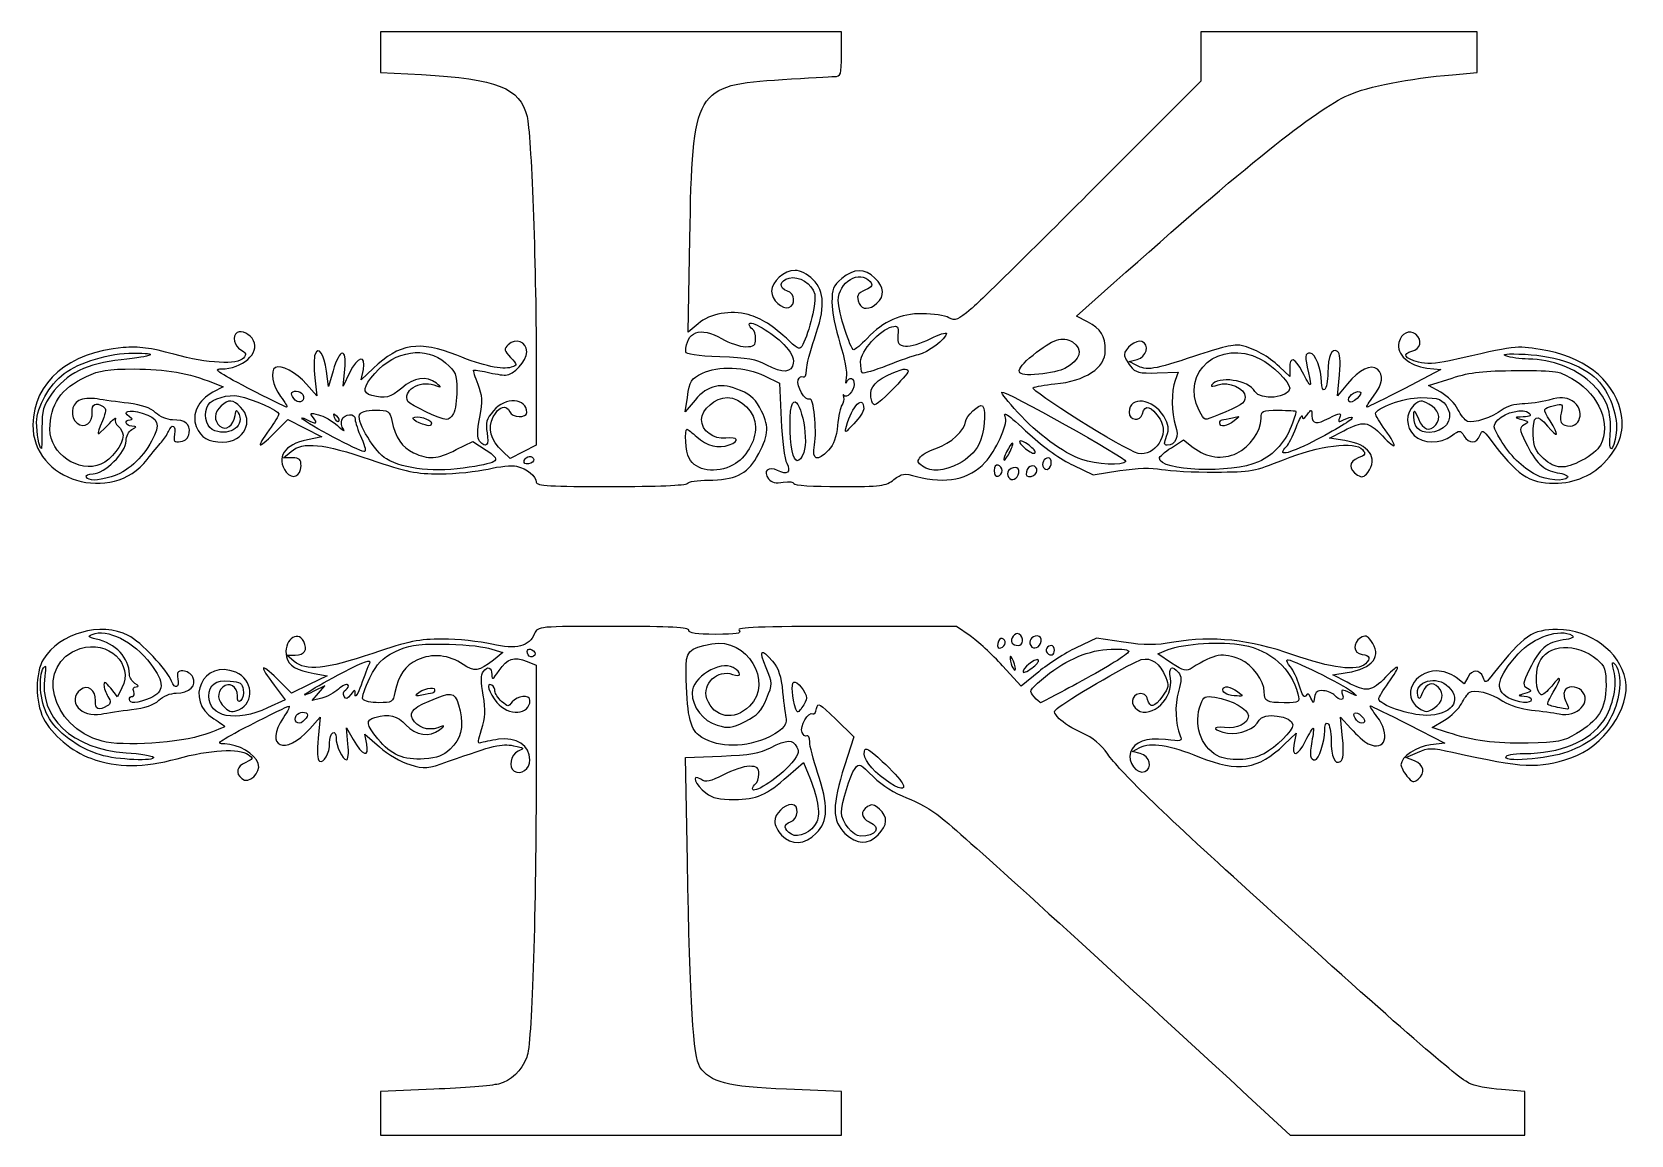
# Model space of a CAD drawing. Header units: centimetres. Extents: x -5.9 to 7.4, y -3.8 to 5.4.
import ezdxf

# ---------------------------------------------------------------- set-up
doc = ezdxf.new("R2010")
doc.units = ezdxf.units.CM
doc.header["$MEASUREMENT"] = 0
doc.layers.add('Layer 1', color=7, linetype='Continuous')

msp = doc.modelspace()

# ---------------------------------------------------------------- linework, layer by layer
at = {"layer": 'Layer 1'}
for points, knots in [([(-1.70592, 1.65609), (-1.70592, 1.70513), (-1.78428, 1.76877), (-1.86961, 1.78901), (-1.86961, 1.78901), (-1.90871, 1.79829), (-2.01586, 1.78816), (-2.10774, 1.7665), (-2.10774, 1.7665), (-2.19961, 1.74484), (-2.37894, 1.72694), (-2.50626, 1.72673), (-2.50626, 1.72673), (-2.71171, 1.72638), (-2.77707, 1.73973), (-3.08755, 1.8454), (-3.08755, 1.8454), (-3.48117, 1.97937), (-3.64638, 1.99617), (-3.7469, 1.91243), (-3.7469, 1.91243), (-3.7469, 1.91243), (-3.80936, 1.86039), (-3.80936, 1.86039), (-3.80936, 1.86039), (-3.80936, 1.86039), (-3.7366, 1.85951), (-3.7366, 1.85951), (-3.7366, 1.85951), (-3.67662, 1.85879), (-3.66384, 1.84687), (-3.66384, 1.79165), (-3.66384, 1.79165), (-3.66384, 1.70562), (-3.73854, 1.67442), (-3.78673, 1.74032), (-3.78673, 1.74032), (-3.87576, 1.86208), (-3.80492, 1.97074), (-3.61092, 2.00998), (-3.61092, 2.00998), (-3.61092, 2.00998), (-3.49186, 2.03407), (-3.49186, 2.03407), (-3.49186, 2.03407), (-3.49186, 2.03407), (-3.63278, 2.10656), (-3.63278, 2.10656), (-3.63278, 2.10656), (-3.63278, 2.10656), (-3.7737, 2.17905), (-3.7737, 2.17905), (-3.7737, 2.17905), (-3.7737, 2.17905), (-3.89075, 2.062), (-3.89075, 2.062), (-3.89075, 2.062), (-4.02685, 1.9259), (-4.04089, 1.93729), (-3.92842, 2.09254), (-3.92842, 2.09254), (-3.88476, 2.15281), (-3.84904, 2.21266), (-3.84904, 2.22554), (-3.84904, 2.22554), (-3.84904, 2.25287), (-4.06355, 2.34778), (-4.18179, 2.37276), (-4.18179, 2.37276), (-4.26817, 2.39101), (-4.40352, 2.35246), (-4.4368, 2.30013), (-4.4368, 2.30013), (-4.4768, 2.23722), (-4.4585, 2.12554), (-4.40336, 2.09603), (-4.40336, 2.09603), (-4.28072, 2.03039), (-4.13282, 2.11177), (-4.18022, 2.21881), (-4.18022, 2.21881), (-4.20093, 2.26558), (-4.20295, 2.26509), (-4.21248, 2.2111), (-4.21248, 2.2111), (-4.22767, 2.125), (-4.28909, 2.08216), (-4.33853, 2.12319), (-4.33853, 2.12319), (-4.39216, 2.1677), (-4.38852, 2.23796), (-4.32983, 2.29107), (-4.32983, 2.29107), (-4.26659, 2.3483), (-4.23091, 2.34631), (-4.16655, 2.28194), (-4.16655, 2.28194), (-4.05083, 2.16622), (-4.13953, 1.9909), (-4.31381, 1.9909), (-4.31381, 1.9909), (-4.43779, 1.9909), (-4.49621, 2.02479), (-4.53542, 2.11946), (-4.53542, 2.11946), (-4.57738, 2.22075), (-4.51896, 2.34177), (-4.39761, 2.40495), (-4.39761, 2.40495), (-4.39761, 2.40495), (-4.31207, 2.44949), (-4.31207, 2.44949), (-4.31207, 2.44949), (-4.31207, 2.44949), (-4.39982, 2.48557), (-4.39982, 2.48557), (-4.39982, 2.48557), (-4.58898, 2.56335), (-4.79604, 2.59943), (-5.05184, 2.59918), (-5.05184, 2.59918), (-5.27553, 2.59897), (-5.33837, 2.58907), (-5.44977, 2.53654), (-5.44977, 2.53654), (-5.66288, 2.43604), (-5.75404, 2.30436), (-5.75404, 2.09704), (-5.75404, 2.09704), (-5.75404, 1.89357), (-5.51428, 1.72965), (-5.32895, 1.80642), (-5.32895, 1.80642), (-5.24323, 1.84193), (-5.14578, 1.9699), (-5.1456, 2.04719), (-5.1456, 2.04719), (-5.14555, 2.07087), (-5.16323, 2.10497), (-5.1849, 2.12295), (-5.1849, 2.12295), (-5.20657, 2.14093), (-5.21746, 2.16918), (-5.20911, 2.18572), (-5.20911, 2.18572), (-5.20076, 2.20226), (-5.23065, 2.17691), (-5.27555, 2.12939), (-5.27555, 2.12939), (-5.36862, 2.03087), (-5.37273, 2.03474), (-5.31688, 2.16841), (-5.31688, 2.16841), (-5.28468, 2.24548), (-5.28335, 2.26914), (-5.31027, 2.28622), (-5.31027, 2.28622), (-5.37319, 2.32615), (-5.40686, 2.30892), (-5.40185, 2.23937), (-5.40185, 2.23937), (-5.39546, 2.15084), (-5.46727, 2.09829), (-5.52694, 2.14782), (-5.52694, 2.14782), (-5.58702, 2.19768), (-5.57935, 2.30093), (-5.51292, 2.33648), (-5.51292, 2.33648), (-5.48103, 2.35355), (-5.41564, 2.35919), (-5.36078, 2.34961), (-5.36078, 2.34961), (-5.30787, 2.34037), (-5.1909, 2.32413), (-5.10085, 2.31353), (-5.10085, 2.31353), (-4.98666, 2.30009), (-4.9181, 2.27638), (-4.87425, 2.23519), (-4.87425, 2.23519), (-4.83904, 2.20211), (-4.7772, 2.17594), (-4.73371, 2.17572), (-4.73371, 2.17572), (-4.62666, 2.17516), (-4.58367, 2.14175), (-4.59419, 2.0673), (-4.59419, 2.0673), (-4.60028, 2.02421), (-4.62316, 2.00131), (-4.66618, 1.99523), (-4.66618, 1.99523), (-4.72125, 1.98744), (-4.72758, 1.99499), (-4.71615, 2.05476), (-4.71615, 2.05476), (-4.70167, 2.13049), (-4.74048, 2.14882), (-4.7673, 2.07893), (-4.7673, 2.07893), (-4.77665, 2.05458), (-4.80306, 2.01458), (-4.826, 1.99004), (-4.826, 1.99004), (-4.84894, 1.96551), (-4.90206, 1.90071), (-4.94405, 1.84604), (-4.94405, 1.84604), (-5.23599, 1.46593), (-5.90327, 1.66885), (-5.8955, 2.13538), (-5.8955, 2.13538), (-5.88957, 2.49139), (-5.5998, 2.73913), (-5.14555, 2.77656), (-5.14555, 2.77656), (-5.01009, 2.78772), (-4.92013, 2.77604), (-4.72218, 2.72157), (-4.72218, 2.72157), (-4.44098, 2.64419), (-4.19102, 2.63069), (-4.14163, 2.69021), (-4.14163, 2.69021), (-4.11651, 2.72048), (-4.12116, 2.7339), (-4.16485, 2.75729), (-4.16485, 2.75729), (-4.22047, 2.78706), (-4.23906, 2.87527), (-4.1954, 2.90225), (-4.1954, 2.90225), (-4.15874, 2.92491), (-4.08887, 2.89017), (-4.05905, 2.83447), (-4.05905, 2.83447), (-4.0039, 2.73142), (-4.1548, 2.59946), (-4.32778, 2.59946), (-4.32778, 2.59946), (-4.39824, 2.59946), (-4.36156, 2.57311), (-4.10685, 2.44071), (-4.10685, 2.44071), (-3.93887, 2.3534), (-3.79368, 2.28196), (-3.78421, 2.28196), (-3.78421, 2.28196), (-3.77473, 2.28196), (-3.79735, 2.32178), (-3.83447, 2.37045), (-3.83447, 2.37045), (-3.90163, 2.4585), (-3.92394, 2.58276), (-3.87772, 2.61132), (-3.87772, 2.61132), (-3.8323, 2.63939), (-3.70371, 2.5707), (-3.6179, 2.47252), (-3.6179, 2.47252), (-3.6179, 2.47252), (-3.53228, 2.37456), (-3.53228, 2.37456), (-3.53228, 2.37456), (-3.53228, 2.37456), (-3.54859, 2.52508), (-3.54859, 2.52508), (-3.54859, 2.52508), (-3.55756, 2.60786), (-3.55701, 2.69617), (-3.54735, 2.72133), (-3.54735, 2.72133), (-3.51894, 2.79536), (-3.46998, 2.72248), (-3.45207, 2.5795), (-3.45207, 2.5795), (-3.45207, 2.5795), (-3.43634, 2.45394), (-3.43634, 2.45394), (-3.43634, 2.45394), (-3.43634, 2.45394), (-3.39766, 2.58412), (-3.39766, 2.58412), (-3.39766, 2.58412), (-3.34159, 2.77282), (-3.28197, 2.78073), (-3.29961, 2.59713), (-3.29961, 2.59713), (-3.29961, 2.59713), (-3.31321, 2.45564), (-3.31321, 2.45564), (-3.31321, 2.45564), (-3.31321, 2.45564), (-3.26069, 2.56724), (-3.26069, 2.56724), (-3.26069, 2.56724), (-3.1961, 2.70448), (-3.11943, 2.72196), (-3.1451, 2.59359), (-3.1451, 2.59359), (-3.1451, 2.59359), (-3.16215, 2.50834), (-3.16215, 2.50834), (-3.16215, 2.50834), (-3.16215, 2.50834), (-3.06242, 2.6039), (-3.06242, 2.6039), (-3.06242, 2.6039), (-2.84609, 2.81118), (-2.67863, 2.83745), (-2.36738, 2.71296), (-2.36738, 2.71296), (-2.139, 2.62161), (-1.9913, 2.58929), (-1.91417, 2.61377), (-1.91417, 2.61377), (-1.86069, 2.63075), (-1.86075, 2.63156), (-1.92045, 2.69511), (-1.92045, 2.69511), (-1.97544, 2.75365), (-1.97707, 2.76299), (-1.93889, 2.80116), (-1.93889, 2.80116), (-1.87853, 2.86152), (-1.78529, 2.82561), (-1.78529, 2.74199), (-1.78529, 2.74199), (-1.78529, 2.66551), (-1.89387, 2.54625), (-1.96268, 2.54717), (-1.96268, 2.54717), (-1.98881, 2.54752), (-2.05748, 2.55877), (-2.11528, 2.57217), (-2.11528, 2.57217), (-2.17308, 2.58557), (-2.22355, 2.59335), (-2.22744, 2.58946), (-2.22744, 2.58946), (-2.23133, 2.58557), (-2.21477, 2.53214), (-2.19065, 2.47073), (-2.19065, 2.47073), (-2.15338, 2.37584), (-2.15132, 2.33467), (-2.17699, 2.19668), (-2.17699, 2.19668), (-2.1989, 2.07888), (-2.19923, 2.02471), (-2.17821, 1.99938), (-2.17821, 1.99938), (-2.12414, 1.93423), (-2.09778, 1.96229), (-2.11535, 2.0663), (-2.11535, 2.0663), (-2.12987, 2.15222), (-2.12159, 2.18118), (-2.06241, 2.25151), (-2.06241, 2.25151), (-1.96425, 2.36816), (-1.7853, 2.35878), (-1.7853, 2.23698), (-1.7853, 2.23698), (-1.7853, 2.18909), (-1.90852, 2.19369), (-1.92716, 2.24227), (-1.92716, 2.24227), (-1.95234, 2.30789), (-2.01936, 2.2872), (-2.06452, 2.19987), (-2.06452, 2.19987), (-2.11394, 2.1043), (-2.08738, 2.00891), (-1.98442, 1.91219), (-1.98442, 1.91219), (-1.98442, 1.91219), (-1.92321, 1.85469), (-1.92321, 1.85469), (-1.92321, 1.85469), (-1.92321, 1.85469), (-1.81457, 1.91012), (-1.81457, 1.91012), (-1.81457, 1.91012), (-1.81457, 1.91012), (-1.70593, 1.96555), (-1.70593, 1.96555), (-1.70593, 1.96555), (-1.70593, 1.96555), (-1.7067, 2.67277), (-1.7067, 2.67277), (-1.7067, 2.67277), (-1.7076, 3.4999), (-1.74724, 4.55251), (-1.78308, 4.70058), (-1.78308, 4.70058), (-1.84094, 4.93968), (-2.03022, 5.01471), (-2.66221, 5.04906), (-2.66221, 5.04906), (-2.66221, 5.04906), (-3.00239, 5.06755), (-3.00239, 5.06755), (-3.00239, 5.06755), (-3.00239, 5.06755), (-3.00239, 5.2358), (-3.00239, 5.2358), (-3.00239, 5.2358), (-3.00239, 5.2358), (-3.00239, 5.40405), (-3.00239, 5.40405), (-3.00239, 5.40405), (-3.00239, 5.40405), (-1.08416, 5.40405), (-1.08416, 5.40405), (-1.08416, 5.40405), (-1.08416, 5.40405), (0.83407, 5.40405), (0.83407, 5.40405), (0.83407, 5.40405), (0.83407, 5.40405), (0.83407, 5.21884), (0.83407, 5.21884), (0.83407, 5.21884), (0.83407, 5.04458), (0.83055, 5.0336), (0.77454, 5.03307), (0.77454, 5.03307), (0.7418, 5.03276), (0.5477, 5.0217), (0.34322, 5.00849), (0.34322, 5.00849), (-0.38882, 4.96121), (-0.40458, 4.93419), (-0.42831, 3.68549), (-0.42831, 3.68549), (-0.42831, 3.68549), (-0.44312, 2.9062), (-0.44312, 2.9062), (-0.44312, 2.9062), (-0.44312, 2.9062), (-0.36002, 2.97612), (-0.36002, 2.97612), (-0.36002, 2.97612), (-0.25995, 3.06033), (-0.08876, 3.09113), (0.0586, 3.05145), (0.0586, 3.05145), (0.16902, 3.02172), (0.2569, 2.96508), (0.40169, 2.83032), (0.40169, 2.83032), (0.47989, 2.75753), (0.48692, 2.7557), (0.5115, 2.80169), (0.5115, 2.80169), (0.56552, 2.90274), (0.62666, 3.16101), (0.61117, 3.22273), (0.61117, 3.22273), (0.58937, 3.30957), (0.48141, 3.37695), (0.39771, 3.35594), (0.39771, 3.35594), (0.31827, 3.336), (0.31024, 3.2712), (0.38429, 3.24769), (0.38429, 3.24769), (0.44668, 3.22789), (0.45513, 3.13384), (0.39653, 3.11136), (0.39653, 3.11136), (0.34226, 3.09053), (0.25199, 3.17536), (0.25199, 3.24718), (0.25199, 3.24718), (0.25199, 3.32562), (0.35862, 3.41967), (0.44755, 3.41967), (0.44755, 3.41967), (0.49306, 3.41967), (0.54983, 3.39048), (0.59798, 3.34233), (0.59798, 3.34233), (0.69692, 3.24339), (0.69987, 3.10863), (0.60873, 2.85082), (0.60873, 2.85082), (0.57272, 2.74896), (0.54321, 2.63217), (0.54314, 2.59129), (0.54314, 2.59129), (0.54306, 2.54815), (0.53184, 2.52388), (0.51638, 2.53344), (0.51638, 2.53344), (0.50172, 2.5425), (0.48256, 2.5312), (0.47378, 2.50834), (0.47378, 2.50834), (0.45522, 2.45998), (0.53418, 2.3263), (0.56869, 2.34763), (0.56869, 2.34763), (0.60202, 2.36823), (0.63131, 2.09556), (0.60958, 1.96693), (0.60958, 1.96693), (0.5877, 1.83743), (0.63123, 1.82154), (0.72742, 1.92392), (0.72742, 1.92392), (0.77017, 1.96942), (0.79262, 2.03155), (0.80152, 2.12897), (0.80152, 2.12897), (0.80855, 2.20584), (0.8249, 2.28211), (0.83786, 2.29846), (0.83786, 2.29846), (0.85082, 2.31481), (0.85722, 2.34457), (0.85208, 2.36461), (0.85208, 2.36461), (0.84694, 2.38464), (0.84789, 2.39161), (0.8542, 2.38009), (0.8542, 2.38009), (0.8729, 2.34593), (0.93989, 2.41656), (0.93989, 2.47042), (0.93989, 2.47042), (0.93989, 2.52661), (0.8994, 2.5371), (0.87579, 2.48702), (0.87579, 2.48702), (0.86721, 2.46883), (0.86658, 2.48721), (0.87438, 2.52785), (0.87438, 2.52785), (0.88264, 2.57088), (0.8606, 2.69027), (0.82162, 2.81364), (0.82162, 2.81364), (0.7848, 2.93018), (0.75468, 3.08339), (0.75468, 3.15411), (0.75468, 3.15411), (0.75468, 3.2652), (0.76575, 3.292), (0.83609, 3.35118), (0.83609, 3.35118), (0.93821, 3.43711), (1.02953, 3.43828), (1.11307, 3.35473), (1.11307, 3.35473), (1.19028, 3.27752), (1.19595, 3.20598), (1.12963, 3.14596), (1.12963, 3.14596), (1.06851, 3.09064), (1.00322, 3.08979), (0.98241, 3.14402), (0.98241, 3.14402), (0.95657, 3.21137), (0.96256, 3.22424), (1.03519, 3.25733), (1.03519, 3.25733), (1.09194, 3.28319), (1.09834, 3.29555), (1.07164, 3.32772), (1.07164, 3.32772), (0.98732, 3.42932), (0.8076, 3.32092), (0.8076, 3.16846), (0.8076, 3.16846), (0.8076, 3.076), (0.90794, 2.75821), (0.93713, 2.75821), (0.93713, 2.75821), (0.94749, 2.75821), (0.997, 2.80093), (1.04715, 2.85313), (1.04715, 2.85313), (1.18796, 2.99972), (1.32379, 3.06042), (1.50875, 3.0594), (1.50875, 3.0594), (1.59606, 3.05892), (1.69479, 3.04385), (1.72815, 3.0259), (1.72815, 3.0259), (1.78262, 2.99659), (1.80148, 3.00401), (1.91336, 3.09873), (1.91336, 3.09873), (1.98187, 3.15673), (2.43976, 3.60729), (2.93089, 4.09996), (2.93089, 4.09996), (2.93089, 4.09996), (3.82386, 4.99573), (3.82386, 4.99573), (3.82386, 4.99573), (3.82386, 4.99573), (3.82386, 5.19988), (3.82386, 5.19988), (3.82386, 5.19988), (3.82386, 5.19988), (3.82386, 5.40403), (3.82386, 5.40403), (3.82386, 5.40403), (3.82386, 5.40403), (4.9748, 5.40403), (4.9748, 5.40403), (4.9748, 5.40403), (4.9748, 5.40403), (6.12574, 5.40403), (6.12574, 5.40403), (6.12574, 5.40403), (6.12574, 5.40403), (6.12574, 5.23516), (6.12574, 5.23516), (6.12574, 5.23516), (6.12574, 5.23516), (6.12574, 5.06629), (6.12574, 5.06629), (6.12574, 5.06629), (6.12574, 5.06629), (5.92069, 5.04855), (5.92069, 5.04855), (5.92069, 5.04855), (5.55254, 5.0167), (5.216, 4.95097), (5.05418, 4.87931), (5.05418, 4.87931), (4.78174, 4.75866), (4.18672, 4.2823), (3.10172, 3.31619), (3.10172, 3.31619), (3.10172, 3.31619), (2.78968, 3.03834), (2.78968, 3.03834), (2.78968, 3.03834), (2.78968, 3.03834), (2.88262, 2.99066), (2.88262, 2.99066), (2.88262, 2.99066), (2.9927, 2.93418), (3.03011, 2.87335), (3.03011, 2.75081), (3.03011, 2.75081), (3.03011, 2.60822), (2.86477, 2.49942), (2.61041, 2.47465), (2.61041, 2.47465), (2.52837, 2.46666), (2.4469, 2.4526), (2.42935, 2.4434), (2.42935, 2.4434), (2.39241, 2.42403), (3.19065, 1.92437), (3.30237, 1.89693), (3.30237, 1.89693), (3.44101, 1.86288), (3.56827, 2.05939), (3.48576, 2.18011), (3.48576, 2.18011), (3.4082, 2.29358), (3.36077, 2.30868), (3.33934, 2.22673), (3.33934, 2.22673), (3.32126, 2.15759), (3.22855, 2.16848), (3.22855, 2.23974), (3.22855, 2.23974), (3.22855, 2.3783), (3.4291, 2.35444), (3.51606, 2.20554), (3.51606, 2.20554), (3.55898, 2.13205), (3.56316, 2.10273), (3.5396, 2.04032), (3.5396, 2.04032), (3.51728, 1.98119), (3.5185, 1.96444), (3.54511, 1.96444), (3.54511, 1.96444), (3.61473, 1.96444), (3.64611, 2.03727), (3.61498, 2.12659), (3.61498, 2.12659), (3.57893, 2.23), (3.57713, 2.41459), (3.61128, 2.50443), (3.61128, 2.50443), (3.61128, 2.50443), (3.63682, 2.57161), (3.63682, 2.57161), (3.63682, 2.57161), (3.63682, 2.57161), (3.4628, 2.56645), (3.4628, 2.56645), (3.4628, 2.56645), (3.30909, 2.56189), (3.28294, 2.5685), (3.23882, 2.62299), (3.23882, 2.62299), (3.21134, 2.65692), (3.18886, 2.69938), (3.18886, 2.71734), (3.18886, 2.71734), (3.18886, 2.77011), (3.28885, 2.84547), (3.33525, 2.82767), (3.33525, 2.82767), (3.40137, 2.8023), (3.37281, 2.69711), (3.29469, 2.67829), (3.29469, 2.67829), (3.29469, 2.67829), (3.22854, 2.66235), (3.22854, 2.66235), (3.22854, 2.66235), (3.22854, 2.66235), (3.28633, 2.6309), (3.28633, 2.6309), (3.28633, 2.6309), (3.37529, 2.58249), (3.4323, 2.59127), (3.77247, 2.7058), (3.77247, 2.7058), (3.99293, 2.78003), (4.11033, 2.80688), (4.16115, 2.79469), (4.16115, 2.79469), (4.27609, 2.76713), (4.38558, 2.70612), (4.4787, 2.61776), (4.4787, 2.61776), (4.4787, 2.61776), (4.56469, 2.53616), (4.56469, 2.53616), (4.56469, 2.53616), (4.56469, 2.53616), (4.56469, 2.6075), (4.56469, 2.6075), (4.56469, 2.6075), (4.56469, 2.70966), (4.60801, 2.69554), (4.67052, 2.573), (4.67052, 2.573), (4.70022, 2.51479), (4.72897, 2.46717), (4.73442, 2.46717), (4.73442, 2.46717), (4.73987, 2.46717), (4.73396, 2.51182), (4.72128, 2.56639), (4.72128, 2.56639), (4.68927, 2.70424), (4.6914, 2.73175), (4.73408, 2.73175), (4.73408, 2.73175), (4.77737, 2.73175), (4.82927, 2.5989), (4.82927, 2.48812), (4.82927, 2.48812), (4.82927, 2.44353), (4.8404, 2.41801), (4.85573, 2.42748), (4.85573, 2.42748), (4.87028, 2.43647), (4.88237, 2.49968), (4.88259, 2.56795), (4.88259, 2.56795), (4.88305, 2.70794), (4.91309, 2.77494), (4.96189, 2.74478), (4.96189, 2.74478), (4.98536, 2.73028), (4.98993, 2.67515), (4.97809, 2.54957), (4.97809, 2.54957), (4.97809, 2.54957), (4.96159, 2.37457), (4.96159, 2.37457), (4.96159, 2.37457), (4.96159, 2.37457), (5.0454, 2.47613), (5.0454, 2.47613), (5.0454, 2.47613), (5.14306, 2.59449), (5.24122, 2.64184), (5.29551, 2.59679), (5.29551, 2.59679), (5.35082, 2.55088), (5.33948, 2.47347), (5.26269, 2.3728), (5.26269, 2.3728), (5.22458, 2.32284), (5.20002, 2.28196), (5.20811, 2.28196), (5.20811, 2.28196), (5.2162, 2.28196), (5.35786, 2.35214), (5.52291, 2.43793), (5.52291, 2.43793), (5.52291, 2.43793), (5.82301, 2.5939), (5.82301, 2.5939), (5.82301, 2.5939), (5.82301, 2.5939), (5.70667, 2.60701), (5.70667, 2.60701), (5.70667, 2.60701), (5.55784, 2.62379), (5.44953, 2.72234), (5.47377, 2.81893), (5.47377, 2.81893), (5.49322, 2.89643), (5.56184, 2.9303), (5.61314, 2.88773), (5.61314, 2.88773), (5.67227, 2.83865), (5.65624, 2.76566), (5.58225, 2.74708), (5.58225, 2.74708), (5.49708, 2.7257), (5.51944, 2.68801), (5.63647, 2.6557), (5.63647, 2.6557), (5.70059, 2.638), (5.77632, 2.6416), (5.89348, 2.66792), (5.89348, 2.66792), (6.45824, 2.79481), (6.44764, 2.79348), (6.64822, 2.7623), (6.64822, 2.7623), (7.00452, 2.70691), (7.25346, 2.51768), (7.31667, 2.25421), (7.31667, 2.25421), (7.35483, 2.09515), (7.32178, 1.97616), (7.20134, 1.83899), (7.20134, 1.83899), (7.09284, 1.71541), (6.94018, 1.64828), (6.76604, 1.64756), (6.76604, 1.64756), (6.55764, 1.6467), (6.45426, 1.71768), (6.23283, 2.01368), (6.23283, 2.01368), (6.17157, 2.09557), (6.16681, 2.09736), (6.14769, 2.04568), (6.14769, 2.04568), (6.12225, 1.97691), (6.05671, 1.97508), (6.01494, 2.04197), (6.01494, 2.04197), (5.98347, 2.09237), (5.98219, 2.09237), (5.91141, 2.04197), (5.91141, 2.04197), (5.81704, 1.97477), (5.67538, 1.97611), (5.60155, 2.04489), (5.60155, 2.04489), (5.52808, 2.11333), (5.52659, 2.23189), (5.59837, 2.29685), (5.59837, 2.29685), (5.64834, 2.34207), (5.65925, 2.34292), (5.72386, 2.30666), (5.72386, 2.30666), (5.80435, 2.26148), (5.82753, 2.1916), (5.78072, 2.1352), (5.78072, 2.1352), (5.72924, 2.07317), (5.67605, 2.09066), (5.63601, 2.18277), (5.63601, 2.18277), (5.60055, 2.26435), (5.59858, 2.2653), (5.5976, 2.20129), (5.5976, 2.20129), (5.59629, 2.11567), (5.64153, 2.07021), (5.72753, 2.07073), (5.72753, 2.07073), (5.84955, 2.07146), (5.93031, 2.17504), (5.8814, 2.26808), (5.8814, 2.26808), (5.83947, 2.34784), (5.80868, 2.36052), (5.65581, 2.36096), (5.65581, 2.36096), (5.51752, 2.36136), (5.27907, 2.2759), (5.27907, 2.22593), (5.27907, 2.22593), (5.27907, 2.21285), (5.31479, 2.15285), (5.35845, 2.09258), (5.35845, 2.09258), (5.46885, 1.94017), (5.45757, 1.91504), (5.33609, 2.04275), (5.33609, 2.04275), (5.2192, 2.16562), (5.17873, 2.17094), (5.01449, 2.08501), (5.01449, 2.08501), (5.01449, 2.08501), (4.89543, 2.02271), (4.89543, 2.02271), (4.89543, 2.02271), (4.89543, 2.02271), (5.02464, 2.00329), (5.02464, 2.00329), (5.02464, 2.00329), (5.22336, 1.97343), (5.30479, 1.85965), (5.21448, 1.73803), (5.21448, 1.73803), (5.18396, 1.69693), (5.16678, 1.69252), (5.12849, 1.71597), (5.12849, 1.71597), (5.05211, 1.76273), (5.05488, 1.82874), (5.13451, 1.85902), (5.13451, 1.85902), (5.19583, 1.88233), (5.20069, 1.89174), (5.17031, 1.92835), (5.17031, 1.92835), (5.10984, 2.00121), (4.80832, 1.96227), (4.51179, 1.84333), (4.51179, 1.84333), (4.27066, 1.7466), (4.24753, 1.74244), (3.94294, 1.74106), (3.94294, 1.74106), (3.76831, 1.74027), (3.56786, 1.75031), (3.49748, 1.76336), (3.49748, 1.76336), (3.41115, 1.77938), (3.29802, 1.77598), (3.14975, 1.75291), (3.14975, 1.75291), (3.14975, 1.75291), (2.92997, 1.71872), (2.92997, 1.71872), (2.92997, 1.71872), (2.92997, 1.71872), (2.76177, 1.79756), (2.76177, 1.79756), (2.76177, 1.79756), (2.66316, 1.84378), (2.51415, 1.94936), (2.40163, 2.05274), (2.40163, 2.05274), (2.20197, 2.23617), (2.1754, 2.2544), (2.19961, 2.19131), (2.19961, 2.19131), (2.21964, 2.13911), (2.11627, 1.91435), (2.02991, 1.82232), (2.02991, 1.82232), (1.89524, 1.67882), (1.70361, 1.63923), (1.45962, 1.70448), (1.45962, 1.70448), (1.35424, 1.73267), (1.33684, 1.73023), (1.27046, 1.67802), (1.27046, 1.67802), (1.20313, 1.62505), (1.1674, 1.62052), (0.81728, 1.62052), (0.81728, 1.62052), (0.59853, 1.62052), (0.4372, 1.63104), (0.4372, 1.64531), (0.4372, 1.64531), (0.4372, 1.65895), (0.39795, 1.66374), (0.34998, 1.65595), (0.34998, 1.65595), (0.28831, 1.64594), (0.25221, 1.65451), (0.22675, 1.68519), (0.22675, 1.68519), (0.17505, 1.74748), (0.22691, 1.79454), (0.30261, 1.75403), (0.30261, 1.75403), (0.38091, 1.71213), (0.41873, 1.74213), (0.37812, 1.81394), (0.37812, 1.81394), (0.3601, 1.8458), (0.33923, 2.00879), (0.33175, 2.17614), (0.33175, 2.17614), (0.33175, 2.17614), (0.31813, 2.48041), (0.31813, 2.48041), (0.31813, 2.48041), (0.31813, 2.48041), (0.19253, 2.54271), (0.19253, 2.54271), (0.19253, 2.54271), (0.03853, 2.6191), (-0.19673, 2.6289), (-0.3218, 2.56413), (-0.3218, 2.56413), (-0.42435, 2.51103), (-0.42527, 2.50955), (-0.44842, 2.36135), (-0.44842, 2.36135), (-0.44842, 2.36135), (-0.46702, 2.24229), (-0.46702, 2.24229), (-0.46702, 2.24229), (-0.46702, 2.24229), (-0.38422, 2.34052), (-0.38422, 2.34052), (-0.38422, 2.34052), (-0.27707, 2.46763), (-0.16638, 2.49087), (-0.00599, 2.41993), (-0.00599, 2.41993), (0.08598, 2.37925), (0.1246, 2.34149), (0.16984, 2.24804), (0.16984, 2.24804), (0.23618, 2.111), (0.22833, 2.03994), (0.12728, 1.86286), (0.12728, 1.86286), (0.04745, 1.72296), (-0.05766, 1.67344), (-0.27476, 1.67344), (-0.27476, 1.67344), (-0.36168, 1.67344), (-0.44016, 1.66153), (-0.44915, 1.64698), (-0.44915, 1.64698), (-0.4593, 1.63056), (-0.70078, 1.62052), (-1.08571, 1.62052), (-1.08571, 1.62052), (-1.58761, 1.62052), (-1.70592, 1.62731), (-1.70592, 1.65611), (-1.70592, 1.65611), (-1.70592, 1.65611), (-1.70592, 1.65609), (-1.70592, 1.65609)], [0, 0, 0, 0, 0.00371747, 0.00371747, 0.00371747, 0.00371747, 0.00743494, 0.00743494, 0.00743494, 0.00743494, 0.01115242, 0.01115242, 0.01115242, 0.01115242, 0.01486989, 0.01486989, 0.01486989, 0.01486989, 0.01858736, 0.01858736, 0.01858736, 0.01858736, 0.02230483, 0.02230483, 0.02230483, 0.02230483, 0.0260223, 0.0260223, 0.0260223, 0.0260223, 0.02973978, 0.02973978, 0.02973978, 0.02973978, 0.03345725, 0.03345725, 0.03345725, 0.03345725, 0.03717472, 0.03717472, 0.03717472, 0.03717472, 0.04089219, 0.04089219, 0.04089219, 0.04089219, 0.04460967, 0.04460967, 0.04460967, 0.04460967, 0.04832714, 0.04832714, 0.04832714, 0.04832714, 0.05204461, 0.05204461, 0.05204461, 0.05204461, 0.05576208, 0.05576208, 0.05576208, 0.05576208, 0.05947955, 0.05947955, 0.05947955, 0.05947955, 0.06319703, 0.06319703, 0.06319703, 0.06319703, 0.0669145, 0.0669145, 0.0669145, 0.0669145, 0.07063197, 0.07063197, 0.07063197, 0.07063197, 0.07434944, 0.07434944, 0.07434944, 0.07434944, 0.07806691, 0.07806691, 0.07806691, 0.07806691, 0.08178439, 0.08178439, 0.08178439, 0.08178439, 0.08550186, 0.08550186, 0.08550186, 0.08550186, 0.08921933, 0.08921933, 0.08921933, 0.08921933, 0.0929368, 0.0929368, 0.0929368, 0.0929368, 0.09665428, 0.09665428, 0.09665428, 0.09665428, 0.10037175, 0.10037175, 0.10037175, 0.10037175, 0.10408922, 0.10408922, 0.10408922, 0.10408922, 0.10780669, 0.10780669, 0.10780669, 0.10780669, 0.11152416, 0.11152416, 0.11152416, 0.11152416, 0.11524164, 0.11524164, 0.11524164, 0.11524164, 0.11895911, 0.11895911, 0.11895911, 0.11895911, 0.12267658, 0.12267658, 0.12267658, 0.12267658, 0.12639405, 0.12639405, 0.12639405, 0.12639405, 0.13011152, 0.13011152, 0.13011152, 0.13011152, 0.133829, 0.133829, 0.133829, 0.133829, 0.13754647, 0.13754647, 0.13754647, 0.13754647, 0.14126394, 0.14126394, 0.14126394, 0.14126394, 0.14498141, 0.14498141, 0.14498141, 0.14498141, 0.14869888, 0.14869888, 0.14869888, 0.14869888, 0.15241636, 0.15241636, 0.15241636, 0.15241636, 0.15613383, 0.15613383, 0.15613383, 0.15613383, 0.1598513, 0.1598513, 0.1598513, 0.1598513, 0.16356877, 0.16356877, 0.16356877, 0.16356877, 0.16728625, 0.16728625, 0.16728625, 0.16728625, 0.17100372, 0.17100372, 0.17100372, 0.17100372, 0.17472119, 0.17472119, 0.17472119, 0.17472119, 0.17843866, 0.17843866, 0.17843866, 0.17843866, 0.18215613, 0.18215613, 0.18215613, 0.18215613, 0.18587361, 0.18587361, 0.18587361, 0.18587361, 0.18959108, 0.18959108, 0.18959108, 0.18959108, 0.19330855, 0.19330855, 0.19330855, 0.19330855, 0.19702602, 0.19702602, 0.19702602, 0.19702602, 0.20074349, 0.20074349, 0.20074349, 0.20074349, 0.20446097, 0.20446097, 0.20446097, 0.20446097, 0.20817844, 0.20817844, 0.20817844, 0.20817844, 0.21189591, 0.21189591, 0.21189591, 0.21189591, 0.21561338, 0.21561338, 0.21561338, 0.21561338, 0.21933086, 0.21933086, 0.21933086, 0.21933086, 0.22304833, 0.22304833, 0.22304833, 0.22304833, 0.2267658, 0.2267658, 0.2267658, 0.2267658, 0.23048327, 0.23048327, 0.23048327, 0.23048327, 0.23420074, 0.23420074, 0.23420074, 0.23420074, 0.23791822, 0.23791822, 0.23791822, 0.23791822, 0.24163569, 0.24163569, 0.24163569, 0.24163569, 0.24535316, 0.24535316, 0.24535316, 0.24535316, 0.24907063, 0.24907063, 0.24907063, 0.24907063, 0.2527881, 0.2527881, 0.2527881, 0.2527881, 0.25650558, 0.25650558, 0.25650558, 0.25650558, 0.26022305, 0.26022305, 0.26022305, 0.26022305, 0.26394052, 0.26394052, 0.26394052, 0.26394052, 0.26765799, 0.26765799, 0.26765799, 0.26765799, 0.27137546, 0.27137546, 0.27137546, 0.27137546, 0.27509294, 0.27509294, 0.27509294, 0.27509294, 0.27881041, 0.27881041, 0.27881041, 0.27881041, 0.28252788, 0.28252788, 0.28252788, 0.28252788, 0.28624535, 0.28624535, 0.28624535, 0.28624535, 0.28996283, 0.28996283, 0.28996283, 0.28996283, 0.2936803, 0.2936803, 0.2936803, 0.2936803, 0.29739777, 0.29739777, 0.29739777, 0.29739777, 0.30111524, 0.30111524, 0.30111524, 0.30111524, 0.30483271, 0.30483271, 0.30483271, 0.30483271, 0.30855019, 0.30855019, 0.30855019, 0.30855019, 0.31226766, 0.31226766, 0.31226766, 0.31226766, 0.31598513, 0.31598513, 0.31598513, 0.31598513, 0.3197026, 0.3197026, 0.3197026, 0.3197026, 0.32342007, 0.32342007, 0.32342007, 0.32342007, 0.32713755, 0.32713755, 0.32713755, 0.32713755, 0.33085502, 0.33085502, 0.33085502, 0.33085502, 0.33457249, 0.33457249, 0.33457249, 0.33457249, 0.33828996, 0.33828996, 0.33828996, 0.33828996, 0.34200743, 0.34200743, 0.34200743, 0.34200743, 0.34572491, 0.34572491, 0.34572491, 0.34572491, 0.34944238, 0.34944238, 0.34944238, 0.34944238, 0.35315985, 0.35315985, 0.35315985, 0.35315985, 0.35687732, 0.35687732, 0.35687732, 0.35687732, 0.3605948, 0.3605948, 0.3605948, 0.3605948, 0.36431227, 0.36431227, 0.36431227, 0.36431227, 0.36802974, 0.36802974, 0.36802974, 0.36802974, 0.37174721, 0.37174721, 0.37174721, 0.37174721, 0.37546468, 0.37546468, 0.37546468, 0.37546468, 0.37918216, 0.37918216, 0.37918216, 0.37918216, 0.38289963, 0.38289963, 0.38289963, 0.38289963, 0.3866171, 0.3866171, 0.3866171, 0.3866171, 0.39033457, 0.39033457, 0.39033457, 0.39033457, 0.39405204, 0.39405204, 0.39405204, 0.39405204, 0.39776952, 0.39776952, 0.39776952, 0.39776952, 0.40148699, 0.40148699, 0.40148699, 0.40148699, 0.40520446, 0.40520446, 0.40520446, 0.40520446, 0.40892193, 0.40892193, 0.40892193, 0.40892193, 0.41263941, 0.41263941, 0.41263941, 0.41263941, 0.41635688, 0.41635688, 0.41635688, 0.41635688, 0.42007435, 0.42007435, 0.42007435, 0.42007435, 0.42379182, 0.42379182, 0.42379182, 0.42379182, 0.42750929, 0.42750929, 0.42750929, 0.42750929, 0.43122677, 0.43122677, 0.43122677, 0.43122677, 0.43494424, 0.43494424, 0.43494424, 0.43494424, 0.43866171, 0.43866171, 0.43866171, 0.43866171, 0.44237918, 0.44237918, 0.44237918, 0.44237918, 0.44609665, 0.44609665, 0.44609665, 0.44609665, 0.44981413, 0.44981413, 0.44981413, 0.44981413, 0.4535316, 0.4535316, 0.4535316, 0.4535316, 0.45724907, 0.45724907, 0.45724907, 0.45724907, 0.46096654, 0.46096654, 0.46096654, 0.46096654, 0.46468401, 0.46468401, 0.46468401, 0.46468401, 0.46840149, 0.46840149, 0.46840149, 0.46840149, 0.47211896, 0.47211896, 0.47211896, 0.47211896, 0.47583643, 0.47583643, 0.47583643, 0.47583643, 0.4795539, 0.4795539, 0.4795539, 0.4795539, 0.48327138, 0.48327138, 0.48327138, 0.48327138, 0.48698885, 0.48698885, 0.48698885, 0.48698885, 0.49070632, 0.49070632, 0.49070632, 0.49070632, 0.49442379, 0.49442379, 0.49442379, 0.49442379, 0.49814126, 0.49814126, 0.49814126, 0.49814126, 0.50185874, 0.50185874, 0.50185874, 0.50185874, 0.50557621, 0.50557621, 0.50557621, 0.50557621, 0.50929368, 0.50929368, 0.50929368, 0.50929368, 0.51301115, 0.51301115, 0.51301115, 0.51301115, 0.51672862, 0.51672862, 0.51672862, 0.51672862, 0.5204461, 0.5204461, 0.5204461, 0.5204461, 0.52416357, 0.52416357, 0.52416357, 0.52416357, 0.52788104, 0.52788104, 0.52788104, 0.52788104, 0.53159851, 0.53159851, 0.53159851, 0.53159851, 0.53531599, 0.53531599, 0.53531599, 0.53531599, 0.53903346, 0.53903346, 0.53903346, 0.53903346, 0.54275093, 0.54275093, 0.54275093, 0.54275093, 0.5464684, 0.5464684, 0.5464684, 0.5464684, 0.55018587, 0.55018587, 0.55018587, 0.55018587, 0.55390335, 0.55390335, 0.55390335, 0.55390335, 0.55762082, 0.55762082, 0.55762082, 0.55762082, 0.56133829, 0.56133829, 0.56133829, 0.56133829, 0.56505576, 0.56505576, 0.56505576, 0.56505576, 0.56877323, 0.56877323, 0.56877323, 0.56877323, 0.57249071, 0.57249071, 0.57249071, 0.57249071, 0.57620818, 0.57620818, 0.57620818, 0.57620818, 0.57992565, 0.57992565, 0.57992565, 0.57992565, 0.58364312, 0.58364312, 0.58364312, 0.58364312, 0.58736059, 0.58736059, 0.58736059, 0.58736059, 0.59107807, 0.59107807, 0.59107807, 0.59107807, 0.59479554, 0.59479554, 0.59479554, 0.59479554, 0.59851301, 0.59851301, 0.59851301, 0.59851301, 0.60223048, 0.60223048, 0.60223048, 0.60223048, 0.60594796, 0.60594796, 0.60594796, 0.60594796, 0.60966543, 0.60966543, 0.60966543, 0.60966543, 0.6133829, 0.6133829, 0.6133829, 0.6133829, 0.61710037, 0.61710037, 0.61710037, 0.61710037, 0.62081784, 0.62081784, 0.62081784, 0.62081784, 0.62453532, 0.62453532, 0.62453532, 0.62453532, 0.62825279, 0.62825279, 0.62825279, 0.62825279, 0.63197026, 0.63197026, 0.63197026, 0.63197026, 0.63568773, 0.63568773, 0.63568773, 0.63568773, 0.6394052, 0.6394052, 0.6394052, 0.6394052, 0.64312268, 0.64312268, 0.64312268, 0.64312268, 0.64684015, 0.64684015, 0.64684015, 0.64684015, 0.65055762, 0.65055762, 0.65055762, 0.65055762, 0.65427509, 0.65427509, 0.65427509, 0.65427509, 0.65799257, 0.65799257, 0.65799257, 0.65799257, 0.66171004, 0.66171004, 0.66171004, 0.66171004, 0.66542751, 0.66542751, 0.66542751, 0.66542751, 0.66914498, 0.66914498, 0.66914498, 0.66914498, 0.67286245, 0.67286245, 0.67286245, 0.67286245, 0.67657993, 0.67657993, 0.67657993, 0.67657993, 0.6802974, 0.6802974, 0.6802974, 0.6802974, 0.68401487, 0.68401487, 0.68401487, 0.68401487, 0.68773234, 0.68773234, 0.68773234, 0.68773234, 0.69144981, 0.69144981, 0.69144981, 0.69144981, 0.69516729, 0.69516729, 0.69516729, 0.69516729, 0.69888476, 0.69888476, 0.69888476, 0.69888476, 0.70260223, 0.70260223, 0.70260223, 0.70260223, 0.7063197, 0.7063197, 0.7063197, 0.7063197, 0.71003717, 0.71003717, 0.71003717, 0.71003717, 0.71375465, 0.71375465, 0.71375465, 0.71375465, 0.71747212, 0.71747212, 0.71747212, 0.71747212, 0.72118959, 0.72118959, 0.72118959, 0.72118959, 0.72490706, 0.72490706, 0.72490706, 0.72490706, 0.72862454, 0.72862454, 0.72862454, 0.72862454, 0.73234201, 0.73234201, 0.73234201, 0.73234201, 0.73605948, 0.73605948, 0.73605948, 0.73605948, 0.73977695, 0.73977695, 0.73977695, 0.73977695, 0.74349442, 0.74349442, 0.74349442, 0.74349442, 0.7472119, 0.7472119, 0.7472119, 0.7472119, 0.75092937, 0.75092937, 0.75092937, 0.75092937, 0.75464684, 0.75464684, 0.75464684, 0.75464684, 0.75836431, 0.75836431, 0.75836431, 0.75836431, 0.76208178, 0.76208178, 0.76208178, 0.76208178, 0.76579926, 0.76579926, 0.76579926, 0.76579926, 0.76951673, 0.76951673, 0.76951673, 0.76951673, 0.7732342, 0.7732342, 0.7732342, 0.7732342, 0.77695167, 0.77695167, 0.77695167, 0.77695167, 0.78066914, 0.78066914, 0.78066914, 0.78066914, 0.78438662, 0.78438662, 0.78438662, 0.78438662, 0.78810409, 0.78810409, 0.78810409, 0.78810409, 0.79182156, 0.79182156, 0.79182156, 0.79182156, 0.79553903, 0.79553903, 0.79553903, 0.79553903, 0.79925651, 0.79925651, 0.79925651, 0.79925651, 0.80297398, 0.80297398, 0.80297398, 0.80297398, 0.80669145, 0.80669145, 0.80669145, 0.80669145, 0.81040892, 0.81040892, 0.81040892, 0.81040892, 0.81412639, 0.81412639, 0.81412639, 0.81412639, 0.81784387, 0.81784387, 0.81784387, 0.81784387, 0.82156134, 0.82156134, 0.82156134, 0.82156134, 0.82527881, 0.82527881, 0.82527881, 0.82527881, 0.82899628, 0.82899628, 0.82899628, 0.82899628, 0.83271375, 0.83271375, 0.83271375, 0.83271375, 0.83643123, 0.83643123, 0.83643123, 0.83643123, 0.8401487, 0.8401487, 0.8401487, 0.8401487, 0.84386617, 0.84386617, 0.84386617, 0.84386617, 0.84758364, 0.84758364, 0.84758364, 0.84758364, 0.85130112, 0.85130112, 0.85130112, 0.85130112, 0.85501859, 0.85501859, 0.85501859, 0.85501859, 0.85873606, 0.85873606, 0.85873606, 0.85873606, 0.86245353, 0.86245353, 0.86245353, 0.86245353, 0.866171, 0.866171, 0.866171, 0.866171, 0.86988848, 0.86988848, 0.86988848, 0.86988848, 0.87360595, 0.87360595, 0.87360595, 0.87360595, 0.87732342, 0.87732342, 0.87732342, 0.87732342, 0.88104089, 0.88104089, 0.88104089, 0.88104089, 0.88475836, 0.88475836, 0.88475836, 0.88475836, 0.88847584, 0.88847584, 0.88847584, 0.88847584, 0.89219331, 0.89219331, 0.89219331, 0.89219331, 0.89591078, 0.89591078, 0.89591078, 0.89591078, 0.89962825, 0.89962825, 0.89962825, 0.89962825, 0.90334572, 0.90334572, 0.90334572, 0.90334572, 0.9070632, 0.9070632, 0.9070632, 0.9070632, 0.91078067, 0.91078067, 0.91078067, 0.91078067, 0.91449814, 0.91449814, 0.91449814, 0.91449814, 0.91821561, 0.91821561, 0.91821561, 0.91821561, 0.92193309, 0.92193309, 0.92193309, 0.92193309, 0.92565056, 0.92565056, 0.92565056, 0.92565056, 0.92936803, 0.92936803, 0.92936803, 0.92936803, 0.9330855, 0.9330855, 0.9330855, 0.9330855, 0.93680297, 0.93680297, 0.93680297, 0.93680297, 0.94052045, 0.94052045, 0.94052045, 0.94052045, 0.94423792, 0.94423792, 0.94423792, 0.94423792, 0.94795539, 0.94795539, 0.94795539, 0.94795539, 0.95167286, 0.95167286, 0.95167286, 0.95167286, 0.95539033, 0.95539033, 0.95539033, 0.95539033, 0.95910781, 0.95910781, 0.95910781, 0.95910781, 0.96282528, 0.96282528, 0.96282528, 0.96282528, 0.96654275, 0.96654275, 0.96654275, 0.96654275, 0.97026022, 0.97026022, 0.97026022, 0.97026022, 0.9739777, 0.9739777, 0.9739777, 0.9739777, 0.97769517, 0.97769517, 0.97769517, 0.97769517, 0.98141264, 0.98141264, 0.98141264, 0.98141264, 0.98513011, 0.98513011, 0.98513011, 0.98513011, 0.98884758, 0.98884758, 0.98884758, 0.98884758, 0.99256506, 0.99256506, 0.99256506, 0.99256506, 1, 1, 1, 1]), ([(0.43283, 2.64881), (0.43887, 2.6915), (0.41365, 2.74058), (0.35345, 2.80326), (0.35345, 2.80326), (0.25955, 2.90105), (0.06678, 3.0145), (0.06678, 2.97198), (0.06678, 2.97198), (0.06678, 2.95799), (0.07869, 2.93919), (0.09324, 2.93019), (0.09324, 2.93019), (0.10779, 2.9212), (0.1197, 2.88477), (0.1197, 2.84925), (0.1197, 2.84925), (0.1197, 2.79439), (0.1071, 2.78467), (0.03604, 2.78467), (0.03604, 2.78467), (-0.00998, 2.78467), (-0.09982, 2.81526), (-0.16362, 2.85265), (-0.16362, 2.85265), (-0.33941, 2.95567), (-0.45998, 2.91068), (-0.46201, 2.7413), (-0.46201, 2.7413), (-0.46225, 2.72125), (-0.3671, 2.70754), (-0.17794, 2.70036), (-0.17794, 2.70036), (0.05041, 2.69169), (0.12735, 2.6782), (0.21232, 2.63193), (0.21232, 2.63193), (0.34501, 2.55966), (0.42105, 2.56549), (0.43284, 2.64882), (0.43284, 2.64882), (0.43284, 2.64882), (0.43283, 2.64881), (0.43283, 2.64881)], [0, 0, 0, 0, 0.08333333, 0.08333333, 0.08333333, 0.08333333, 0.16666667, 0.16666667, 0.16666667, 0.16666667, 0.25, 0.25, 0.25, 0.25, 0.33333333, 0.33333333, 0.33333333, 0.33333333, 0.41666667, 0.41666667, 0.41666667, 0.41666667, 0.5, 0.5, 0.5, 0.5, 0.58333333, 0.58333333, 0.58333333, 0.58333333, 0.66666667, 0.66666667, 0.66666667, 0.66666667, 0.75, 0.75, 0.75, 0.75, 0.83333333, 0.83333333, 0.83333333, 0.83333333, 1, 1, 1, 1]), ([(1.47365, 2.71727), (1.54874, 2.73263), (1.7072, 2.85207), (1.7072, 2.8933), (1.7072, 2.8933), (1.7072, 2.9068), (1.64669, 2.88719), (1.57273, 2.84971), (1.57273, 2.84971), (1.49877, 2.81223), (1.4065, 2.78524), (1.36768, 2.78973), (1.36768, 2.78973), (1.30621, 2.79684), (1.29792, 2.80867), (1.30346, 2.88134), (1.30346, 2.88134), (1.30904, 2.95437), (1.30289, 2.96297), (1.25422, 2.95025), (1.25422, 2.95025), (1.15167, 2.92343), (0.99282, 2.74758), (0.99282, 2.66088), (0.99282, 2.66088), (0.99282, 2.6174), (0.99964, 2.575), (1.00797, 2.56666), (1.00797, 2.56666), (1.0163, 2.55833), (1.10858, 2.58555), (1.21302, 2.62715), (1.21302, 2.62715), (1.31746, 2.66875), (1.43474, 2.7093), (1.47364, 2.71726), (1.47364, 2.71726), (1.47364, 2.71726), (1.47365, 2.71727), (1.47365, 2.71727)], [0, 0, 0, 0, 0.09090909, 0.09090909, 0.09090909, 0.09090909, 0.18181818, 0.18181818, 0.18181818, 0.18181818, 0.27272727, 0.27272727, 0.27272727, 0.27272727, 0.36363636, 0.36363636, 0.36363636, 0.36363636, 0.45454545, 0.45454545, 0.45454545, 0.45454545, 0.54545455, 0.54545455, 0.54545455, 0.54545455, 0.63636364, 0.63636364, 0.63636364, 0.63636364, 0.72727273, 0.72727273, 0.72727273, 0.72727273, 0.81818182, 0.81818182, 0.81818182, 0.81818182, 1, 1, 1, 1]), ([(2.694, 2.60351), (2.82456, 2.67305), (2.84974, 2.76296), (2.75588, 2.82446), (2.75588, 2.82446), (2.67714, 2.87606), (2.58962, 2.84681), (2.42904, 2.71522), (2.42904, 2.71522), (2.26246, 2.57872), (2.27532, 2.53479), (2.47571, 2.55573), (2.47571, 2.55573), (2.56369, 2.56493), (2.66192, 2.58643), (2.69399, 2.60351), (2.69399, 2.60351), (2.69399, 2.60351), (2.694, 2.60351), (2.694, 2.60351)], [0, 0, 0, 0, 0.16666667, 0.16666667, 0.16666667, 0.16666667, 0.33333333, 0.33333333, 0.33333333, 0.33333333, 0.5, 0.5, 0.5, 0.5, 0.66666667, 0.66666667, 0.66666667, 0.66666667, 1, 1, 1, 1]), ([(3.97277, 2.217), (4.15359, 2.28914), (4.19428, 2.31635), (4.19428, 2.36513), (4.19428, 2.36513), (4.19428, 2.43678), (4.05529, 2.49983), (3.96936, 2.46716), (3.96936, 2.46716), (3.93133, 2.4527), (3.90674, 2.45142), (3.91471, 2.46432), (3.91471, 2.46432), (3.96468, 2.54517), (4.22368, 2.50764), (4.27479, 2.41214), (4.27479, 2.41214), (4.31664, 2.33395), (4.5647, 2.35746), (4.5647, 2.43962), (4.5647, 2.43962), (4.5647, 2.48904), (4.42111, 2.63062), (4.31723, 2.68361), (4.31723, 2.68361), (3.98218, 2.85454), (3.64769, 2.57062), (3.81132, 2.25419), (3.81132, 2.25419), (3.85871, 2.16254), (3.84448, 2.16582), (3.97277, 2.217)], [0, 0, 0, 0, 0.11111111, 0.11111111, 0.11111111, 0.11111111, 0.22222222, 0.22222222, 0.22222222, 0.22222222, 0.33333333, 0.33333333, 0.33333333, 0.33333333, 0.44444444, 0.44444444, 0.44444444, 0.44444444, 0.55555556, 0.55555556, 0.55555556, 0.55555556, 0.66666667, 0.66666667, 0.66666667, 0.66666667, 0.77777778, 0.77777778, 0.77777778, 0.77777778, 1, 1, 1, 1]), ([(-5.82019, 2.10771), (-5.82019, 2.25374), (-5.80912, 2.29303), (-5.74081, 2.38939), (-5.74081, 2.38939), (-5.6212, 2.55813), (-5.44086, 2.64733), (-5.16218, 2.67558), (-5.16218, 2.67558), (-4.887, 2.70347), (-4.83523, 2.73176), (-5.05936, 2.73176), (-5.05936, 2.73176), (-5.25447, 2.73176), (-5.51158, 2.6557), (-5.6352, 2.56141), (-5.6352, 2.56141), (-5.75888, 2.46708), (-5.86281, 2.28302), (-5.86458, 2.15521), (-5.86458, 2.15521), (-5.86578, 2.06844), (-5.84202, 1.93801), (-5.82502, 1.93801), (-5.82502, 1.93801), (-5.82236, 1.93801), (-5.82019, 2.01438), (-5.82019, 2.10771)], [0, 0, 0, 0, 0.125, 0.125, 0.125, 0.125, 0.25, 0.25, 0.25, 0.25, 0.375, 0.375, 0.375, 0.375, 0.5, 0.5, 0.5, 0.5, 0.625, 0.625, 0.625, 0.625, 0.75, 0.75, 0.75, 0.75, 1, 1, 1, 1]), ([(-2.39477, 2.22731), (-2.37971, 2.25546), (-2.36738, 2.34352), (-2.36738, 2.42301), (-2.36738, 2.42301), (-2.36738, 2.55532), (-2.37528, 2.57447), (-2.4609, 2.64965), (-2.4609, 2.64965), (-2.62286, 2.79185), (-2.88152, 2.75366), (-3.04909, 2.56281), (-3.04909, 2.56281), (-3.14988, 2.44802), (-3.15666, 2.39988), (-3.07514, 2.37803), (-3.07514, 2.37803), (-2.9656, 2.34867), (-2.91735, 2.36083), (-2.82636, 2.44073), (-2.82636, 2.44073), (-2.72628, 2.5286), (-2.61905, 2.54329), (-2.5378, 2.48026), (-2.5378, 2.48026), (-2.48975, 2.44298), (-2.49113, 2.44209), (-2.55931, 2.46642), (-2.55931, 2.46642), (-2.67667, 2.50829), (-2.82588, 2.4132), (-2.77415, 2.3295), (-2.77415, 2.3295), (-2.75544, 2.29923), (-2.50435, 2.18004), (-2.4543, 2.17767), (-2.4543, 2.17767), (-2.43662, 2.17683), (-2.40983, 2.19918), (-2.39477, 2.22732), (-2.39477, 2.22732), (-2.39477, 2.22732), (-2.39477, 2.22731), (-2.39477, 2.22731)], [0, 0, 0, 0, 0.08333333, 0.08333333, 0.08333333, 0.08333333, 0.16666667, 0.16666667, 0.16666667, 0.16666667, 0.25, 0.25, 0.25, 0.25, 0.33333333, 0.33333333, 0.33333333, 0.33333333, 0.41666667, 0.41666667, 0.41666667, 0.41666667, 0.5, 0.5, 0.5, 0.5, 0.58333333, 0.58333333, 0.58333333, 0.58333333, 0.66666667, 0.66666667, 0.66666667, 0.66666667, 0.75, 0.75, 0.75, 0.75, 0.83333333, 0.83333333, 0.83333333, 0.83333333, 1, 1, 1, 1]), ([(7.28228, 2.06731), (7.29924, 2.19374), (7.23916, 2.37617), (7.14291, 2.49057), (7.14291, 2.49057), (7.03629, 2.61729), (6.78755, 2.71019), (6.5255, 2.72117), (6.5255, 2.72117), (6.3725, 2.72758), (6.31944, 2.72307), (6.36387, 2.70742), (6.36387, 2.70742), (6.40025, 2.6946), (6.48441, 2.68293), (6.55089, 2.68148), (6.55089, 2.68148), (6.74956, 2.67715), (6.93957, 2.60644), (7.06618, 2.48974), (7.06618, 2.48974), (7.20335, 2.3633), (7.24724, 2.24715), (7.23116, 2.05318), (7.23116, 2.05318), (7.21738, 1.88695), (7.25966, 1.89864), (7.28229, 2.06732), (7.28229, 2.06732), (7.28229, 2.06732), (7.28228, 2.06731), (7.28228, 2.06731)], [0, 0, 0, 0, 0.11111111, 0.11111111, 0.11111111, 0.11111111, 0.22222222, 0.22222222, 0.22222222, 0.22222222, 0.33333333, 0.33333333, 0.33333333, 0.33333333, 0.44444444, 0.44444444, 0.44444444, 0.44444444, 0.55555556, 0.55555556, 0.55555556, 0.55555556, 0.66666667, 0.66666667, 0.66666667, 0.66666667, 0.77777778, 0.77777778, 0.77777778, 0.77777778, 1, 1, 1, 1]), ([(1.3897, 2.57872), (1.3897, 2.61329), (1.33291, 2.60231), (1.21407, 2.54478), (1.21407, 2.54478), (1.09484, 2.48706), (1.0571, 2.42414), (1.08639, 2.33188), (1.08639, 2.33188), (1.10272, 2.28042), (1.11553, 2.2872), (1.24692, 2.41697), (1.24692, 2.41697), (1.32545, 2.49453), (1.3897, 2.56732), (1.3897, 2.57873), (1.3897, 2.57873), (1.3897, 2.57873), (1.3897, 2.57872), (1.3897, 2.57872)], [0, 0, 0, 0, 0.16666667, 0.16666667, 0.16666667, 0.16666667, 0.33333333, 0.33333333, 0.33333333, 0.33333333, 0.5, 0.5, 0.5, 0.5, 0.66666667, 0.66666667, 0.66666667, 0.66666667, 1, 1, 1, 1]), ([(6.99979, 1.83879), (7.06467, 1.87153), (7.1325, 1.92809), (7.15053, 1.96447), (7.15053, 1.96447), (7.23861, 2.14224), (7.14546, 2.37554), (6.93436, 2.50593), (6.93436, 2.50593), (6.80672, 2.58477), (6.79799, 2.58623), (6.45843, 2.58558), (6.45843, 2.58558), (6.17289, 2.58503), (6.07825, 2.57427), (5.91613, 2.5239), (5.91613, 2.5239), (5.91613, 2.5239), (5.71973, 2.46288), (5.71973, 2.46288), (5.71973, 2.46288), (5.71973, 2.46288), (5.82132, 2.4055), (5.82132, 2.4055), (5.82132, 2.4055), (5.8772, 2.37394), (5.94176, 2.30983), (5.9648, 2.26304), (5.9648, 2.26304), (5.98784, 2.21625), (6.02339, 2.17127), (6.0438, 2.1631), (6.0438, 2.1631), (6.09246, 2.14362), (6.25462, 2.19734), (6.33437, 2.25936), (6.33437, 2.25936), (6.37085, 2.28773), (6.44045, 2.30843), (6.49936, 2.30843), (6.49936, 2.30843), (6.5554, 2.30843), (6.65568, 2.32299), (6.72221, 2.34078), (6.72221, 2.34078), (6.82379, 2.36795), (6.85459, 2.36673), (6.91441, 2.33315), (6.91441, 2.33315), (7.0367, 2.26451), (6.98191, 2.08346), (6.85372, 2.13264), (6.85372, 2.13264), (6.8177, 2.14646), (6.8109, 2.16894), (6.82357, 2.2323), (6.82357, 2.2323), (6.83926, 2.31073), (6.83693, 2.31336), (6.76732, 2.29589), (6.76732, 2.29589), (6.66819, 2.27101), (6.66796, 2.27022), (6.73127, 2.16779), (6.73127, 2.16779), (6.81095, 2.03886), (6.80041, 2.01686), (6.71041, 2.12422), (6.71041, 2.12422), (6.6189, 2.23338), (6.58784, 2.2141), (6.59141, 2.05033), (6.59141, 2.05033), (6.59361, 1.94919), (6.60802, 1.91647), (6.67782, 1.85411), (6.67782, 1.85411), (6.779, 1.7637), (6.84478, 1.76057), (6.99979, 1.8388), (6.99979, 1.8388), (6.99979, 1.8388), (6.99979, 1.83879), (6.99979, 1.83879)], [0, 0, 0, 0, 0.04545455, 0.04545455, 0.04545455, 0.04545455, 0.09090909, 0.09090909, 0.09090909, 0.09090909, 0.13636364, 0.13636364, 0.13636364, 0.13636364, 0.18181818, 0.18181818, 0.18181818, 0.18181818, 0.22727273, 0.22727273, 0.22727273, 0.22727273, 0.27272727, 0.27272727, 0.27272727, 0.27272727, 0.31818182, 0.31818182, 0.31818182, 0.31818182, 0.36363636, 0.36363636, 0.36363636, 0.36363636, 0.40909091, 0.40909091, 0.40909091, 0.40909091, 0.45454545, 0.45454545, 0.45454545, 0.45454545, 0.5, 0.5, 0.5, 0.5, 0.54545455, 0.54545455, 0.54545455, 0.54545455, 0.59090909, 0.59090909, 0.59090909, 0.59090909, 0.63636364, 0.63636364, 0.63636364, 0.63636364, 0.68181818, 0.68181818, 0.68181818, 0.68181818, 0.72727273, 0.72727273, 0.72727273, 0.72727273, 0.77272727, 0.77272727, 0.77272727, 0.77272727, 0.81818182, 0.81818182, 0.81818182, 0.81818182, 0.86363636, 0.86363636, 0.86363636, 0.86363636, 0.90909091, 0.90909091, 0.90909091, 0.90909091, 1, 1, 1, 1]), ([(-3.64918, 2.38549), (-3.66969, 2.41868), (-3.74321, 2.42462), (-3.74321, 2.39309), (-3.74321, 2.39309), (-3.74321, 2.38145), (-3.72892, 2.35764), (-3.71146, 2.34017), (-3.71146, 2.34017), (-3.67447, 2.30318), (-3.62194, 2.34141), (-3.64918, 2.38549)], [0, 0, 0, 0, 0.25, 0.25, 0.25, 0.25, 0.5, 0.5, 0.5, 0.5, 1, 1, 1, 1]), ([(0.51953, 1.90493), (0.56768, 2.02959), (0.48169, 2.40182), (0.42569, 2.31119), (0.42569, 2.31119), (0.40054, 2.2705), (0.39866, 2.02679), (0.42265, 1.91757), (0.42265, 1.91757), (0.44562, 1.81298), (0.48218, 1.80821), (0.51953, 1.90493)], [0, 0, 0, 0, 0.25, 0.25, 0.25, 0.25, 0.5, 0.5, 0.5, 0.5, 1, 1, 1, 1]), ([(3.20029, 1.82925), (3.21465, 1.85248), (2.18749, 2.42712), (2.16744, 2.40707), (2.16744, 2.40707), (2.16175, 2.40138), (2.22172, 2.32529), (2.30071, 2.238), (2.30071, 2.238), (2.46112, 2.06074), (2.67918, 1.90011), (2.83458, 1.84472), (2.83458, 1.84472), (2.95096, 1.80324), (3.17827, 1.79363), (3.20029, 1.82925)], [0, 0, 0, 0, 0.2, 0.2, 0.2, 0.2, 0.4, 0.4, 0.4, 0.4, 0.6, 0.6, 0.6, 0.6, 1, 1, 1, 1]), ([(5.14793, 2.40947), (5.10799, 2.42278), (5.03776, 2.36146), (5.0571, 2.33016), (5.0571, 2.33016), (5.06582, 2.31605), (5.09567, 2.3258), (5.12498, 2.35232), (5.12498, 2.35232), (5.15591, 2.38031), (5.16529, 2.40367), (5.14792, 2.40946), (5.14792, 2.40946), (5.14792, 2.40946), (5.14793, 2.40947), (5.14793, 2.40947)], [0, 0, 0, 0, 0.2, 0.2, 0.2, 0.2, 0.4, 0.4, 0.4, 0.4, 0.6, 0.6, 0.6, 0.6, 1, 1, 1, 1]), ([(-5.244, 1.70147), (-5.11551, 1.73715), (-4.9849, 1.85257), (-4.90714, 1.99915), (-4.90714, 1.99915), (-4.8313, 2.14211), (-4.84759, 2.19048), (-4.98553, 2.23181), (-4.98553, 2.23181), (-5.09537, 2.26472), (-5.1618, 2.24582), (-5.09183, 2.20156), (-5.09183, 2.20156), (-5.06547, 2.18489), (-5.06358, 2.17681), (-5.08598, 2.17654), (-5.08598, 2.17654), (-5.13763, 2.17591), (-5.12478, 2.12332), (-5.07275, 2.12241), (-5.07275, 2.12241), (-5.02865, 2.12164), (-5.02865, 2.12032), (-5.07275, 2.09464), (-5.07275, 2.09464), (-5.09822, 2.07981), (-5.11905, 2.0371), (-5.11905, 1.99973), (-5.11905, 1.99973), (-5.11905, 1.90599), (-5.30058, 1.72635), (-5.39531, 1.72635), (-5.39531, 1.72635), (-5.43579, 1.72635), (-5.45912, 1.71501), (-5.44978, 1.69989), (-5.44978, 1.69989), (-5.42892, 1.66613), (-5.36965, 1.66659), (-5.244, 1.70148), (-5.244, 1.70148), (-5.244, 1.70148), (-5.244, 1.70147), (-5.244, 1.70147)], [0, 0, 0, 0, 0.08333333, 0.08333333, 0.08333333, 0.08333333, 0.16666667, 0.16666667, 0.16666667, 0.16666667, 0.25, 0.25, 0.25, 0.25, 0.33333333, 0.33333333, 0.33333333, 0.33333333, 0.41666667, 0.41666667, 0.41666667, 0.41666667, 0.5, 0.5, 0.5, 0.5, 0.58333333, 0.58333333, 0.58333333, 0.58333333, 0.66666667, 0.66666667, 0.66666667, 0.66666667, 0.75, 0.75, 0.75, 0.75, 0.83333333, 0.83333333, 0.83333333, 0.83333333, 1, 1, 1, 1]), ([(-0.06714, 1.80114), (0.03936, 1.85826), (0.1197, 1.9946), (0.1197, 2.11822), (0.1197, 2.11822), (0.1197, 2.2367), (-0.00195, 2.36134), (-0.11759, 2.36134), (-0.11759, 2.36134), (-0.21351, 2.36134), (-0.33009, 2.26039), (-0.33009, 2.17733), (-0.33009, 2.17733), (-0.33009, 2.08623), (-0.23189, 2.0107), (-0.12906, 2.0227), (-0.12906, 2.0227), (-0.02646, 2.03468), (-0.00902, 2.00102), (-0.09992, 1.96646), (-0.09992, 1.96646), (-0.18591, 1.93377), (-0.29089, 1.9598), (-0.37047, 2.03356), (-0.37047, 2.03356), (-0.40797, 2.06831), (-0.44399, 2.09675), (-0.45052, 2.09675), (-0.45052, 2.09675), (-0.47442, 2.09675), (-0.46155, 1.9065), (-0.4342, 1.85539), (-0.4342, 1.85539), (-0.37769, 1.7498), (-0.20928, 1.7249), (-0.06714, 1.80114)], [0, 0, 0, 0, 0.1, 0.1, 0.1, 0.1, 0.2, 0.2, 0.2, 0.2, 0.3, 0.3, 0.3, 0.3, 0.4, 0.4, 0.4, 0.4, 0.5, 0.5, 0.5, 0.5, 0.6, 0.6, 0.6, 0.6, 0.7, 0.7, 0.7, 0.7, 0.8, 0.8, 0.8, 0.8, 1, 1, 1, 1]), ([(1.01929, 2.26759), (1.01929, 2.3904), (0.92211, 2.2928), (0.87554, 2.12321), (0.87554, 2.12321), (0.85835, 2.06061), (0.86172, 2.0617), (0.93833, 2.14347), (0.93833, 2.14347), (0.98286, 2.19099), (1.01929, 2.24685), (1.01929, 2.26759)], [0, 0, 0, 0, 0.25, 0.25, 0.25, 0.25, 0.5, 0.5, 0.5, 0.5, 1, 1, 1, 1]), ([(1.8127, 1.81299), (1.87983, 1.84849), (1.94666, 1.91073), (1.97561, 1.96471), (1.97561, 1.96471), (2.02343, 2.05387), (2.04268, 2.25516), (2.00682, 2.29102), (2.00682, 2.29102), (1.98403, 2.31381), (1.86595, 2.20425), (1.86595, 2.16031), (1.86595, 2.16031), (1.86595, 2.0954), (1.73501, 1.97324), (1.63253, 1.94253), (1.63253, 1.94253), (1.57519, 1.92535), (1.51242, 1.8922), (1.49306, 1.86886), (1.49306, 1.86886), (1.46319, 1.83287), (1.46548, 1.82085), (1.50821, 1.78961), (1.50821, 1.78961), (1.58097, 1.73641), (1.68267, 1.74421), (1.81271, 1.81298), (1.81271, 1.81298), (1.81271, 1.81298), (1.8127, 1.81299), (1.8127, 1.81299)], [0, 0, 0, 0, 0.11111111, 0.11111111, 0.11111111, 0.11111111, 0.22222222, 0.22222222, 0.22222222, 0.22222222, 0.33333333, 0.33333333, 0.33333333, 0.33333333, 0.44444444, 0.44444444, 0.44444444, 0.44444444, 0.55555556, 0.55555556, 0.55555556, 0.55555556, 0.66666667, 0.66666667, 0.66666667, 0.66666667, 0.77777778, 0.77777778, 0.77777778, 0.77777778, 1, 1, 1, 1]), ([(4.75563, 1.99328), (4.94667, 2.0898), (5.0969, 2.18193), (5.08411, 2.19472), (5.08411, 2.19472), (5.07742, 2.20141), (5.04739, 2.19373), (5.01736, 2.17766), (5.01736, 2.17766), (4.97223, 2.15351), (4.96545, 2.15543), (4.97824, 2.18875), (4.97824, 2.18875), (4.99749, 2.23891), (4.98672, 2.239), (4.89185, 2.18953), (4.89185, 2.18953), (4.78676, 2.13472), (4.75006, 2.13978), (4.74908, 2.20921), (4.74908, 2.20921), (4.74826, 2.26725), (4.74727, 2.26746), (4.70939, 2.21738), (4.70939, 2.21738), (4.68124, 2.18017), (4.6702, 2.17652), (4.66931, 2.20415), (4.66931, 2.20415), (4.66863, 2.22512), (4.64521, 2.18374), (4.61728, 2.1122), (4.61728, 2.1122), (4.58934, 2.04065), (4.55418, 1.96981), (4.53914, 1.95477), (4.53914, 1.95477), (4.45386, 1.86949), (4.54147, 1.88508), (4.75564, 1.99329), (4.75564, 1.99329), (4.75564, 1.99329), (4.75563, 1.99328), (4.75563, 1.99328)], [0, 0, 0, 0, 0.08333333, 0.08333333, 0.08333333, 0.08333333, 0.16666667, 0.16666667, 0.16666667, 0.16666667, 0.25, 0.25, 0.25, 0.25, 0.33333333, 0.33333333, 0.33333333, 0.33333333, 0.41666667, 0.41666667, 0.41666667, 0.41666667, 0.5, 0.5, 0.5, 0.5, 0.58333333, 0.58333333, 0.58333333, 0.58333333, 0.66666667, 0.66666667, 0.66666667, 0.66666667, 0.75, 0.75, 0.75, 0.75, 0.83333333, 0.83333333, 0.83333333, 0.83333333, 1, 1, 1, 1]), ([(6.87777, 1.69658), (6.88564, 1.70931), (6.84696, 1.72695), (6.79181, 1.73577), (6.79181, 1.73577), (6.67771, 1.75402), (6.60887, 1.82023), (6.52734, 1.99013), (6.52734, 1.99013), (6.4742, 2.10089), (6.47351, 2.11003), (6.51645, 2.13428), (6.51645, 2.13428), (6.55717, 2.15727), (6.55489, 2.16225), (6.49616, 2.17875), (6.49616, 2.17875), (6.43176, 2.19684), (6.43207, 2.1974), (6.50807, 2.19997), (6.50807, 2.19997), (6.5659, 2.20192), (6.57841, 2.21032), (6.55635, 2.23238), (6.55635, 2.23238), (6.51472, 2.27402), (6.35514, 2.23959), (6.29822, 2.17669), (6.29822, 2.17669), (6.25371, 2.12751), (6.25457, 2.12059), (6.31869, 2.01184), (6.31869, 2.01184), (6.39512, 1.88221), (6.50017, 1.77788), (6.61523, 1.71732), (6.61523, 1.71732), (6.70181, 1.67176), (6.85495, 1.65966), (6.87777, 1.69658)], [0, 0, 0, 0, 0.09090909, 0.09090909, 0.09090909, 0.09090909, 0.18181818, 0.18181818, 0.18181818, 0.18181818, 0.27272727, 0.27272727, 0.27272727, 0.27272727, 0.36363636, 0.36363636, 0.36363636, 0.36363636, 0.45454545, 0.45454545, 0.45454545, 0.45454545, 0.54545455, 0.54545455, 0.54545455, 0.54545455, 0.63636364, 0.63636364, 0.63636364, 0.63636364, 0.72727273, 0.72727273, 0.72727273, 0.72727273, 0.81818182, 0.81818182, 0.81818182, 0.81818182, 1, 1, 1, 1]), ([(-3.16184, 2.024), (-3.18991, 2.08585), (-3.21314, 2.15596), (-3.21346, 2.17981), (-3.21346, 2.17981), (-3.21418, 2.23374), (-3.30037, 2.23085), (-3.32322, 2.17614), (-3.32322, 2.17614), (-3.33234, 2.15431), (-3.32684, 2.11859), (-3.311, 2.09676), (-3.311, 2.09676), (-3.29516, 2.07493), (-3.31747, 2.08897), (-3.36057, 2.12795), (-3.36057, 2.12795), (-3.40367, 2.16693), (-3.47465, 2.2076), (-3.51831, 2.21833), (-3.51831, 2.21833), (-3.59021, 2.236), (-3.59426, 2.23368), (-3.56137, 2.19376), (-3.56137, 2.19376), (-3.51906, 2.14241), (-3.53811, 2.13768), (-3.61927, 2.17938), (-3.61927, 2.17938), (-3.65544, 2.19797), (-3.66717, 2.19864), (-3.6506, 2.18118), (-3.6506, 2.18118), (-3.61301, 2.14155), (-3.18077, 1.91253), (-3.14257, 1.912), (-3.14257, 1.912), (-3.12092, 1.9117), (-3.12706, 1.9474), (-3.16183, 2.02401), (-3.16183, 2.02401), (-3.16183, 2.02401), (-3.16184, 2.024), (-3.16184, 2.024)], [0, 0, 0, 0, 0.08333333, 0.08333333, 0.08333333, 0.08333333, 0.16666667, 0.16666667, 0.16666667, 0.16666667, 0.25, 0.25, 0.25, 0.25, 0.33333333, 0.33333333, 0.33333333, 0.33333333, 0.41666667, 0.41666667, 0.41666667, 0.41666667, 0.5, 0.5, 0.5, 0.5, 0.58333333, 0.58333333, 0.58333333, 0.58333333, 0.66666667, 0.66666667, 0.66666667, 0.66666667, 0.75, 0.75, 0.75, 0.75, 0.83333333, 0.83333333, 0.83333333, 0.83333333, 1, 1, 1, 1]), ([(-3.36951, 2.20964), (-3.39564, 2.23558), (-3.39868, 2.23254), (-3.38432, 2.19483), (-3.38432, 2.19483), (-3.37438, 2.16874), (-3.35959, 2.15405), (-3.35144, 2.1622), (-3.35144, 2.1622), (-3.34329, 2.17035), (-3.35142, 2.1917), (-3.36951, 2.20964)], [0, 0, 0, 0, 0.25, 0.25, 0.25, 0.25, 0.5, 0.5, 0.5, 0.5, 1, 1, 1, 1]), ([(-2.26341, 1.7808), (-2.01074, 1.8218), (-1.99437, 1.83866), (-2.12401, 1.92445), (-2.12401, 1.92445), (-2.12401, 1.92445), (-2.2331, 1.99664), (-2.2331, 1.99664), (-2.2331, 1.99664), (-2.2331, 1.99664), (-2.37158, 1.92763), (-2.37158, 1.92763), (-2.37158, 1.92763), (-2.5326, 1.84739), (-2.60283, 1.84232), (-2.72834, 1.90188), (-2.72834, 1.90188), (-2.82437, 1.94745), (-2.878, 2.02704), (-2.90868, 2.16951), (-2.90868, 2.16951), (-2.9262, 2.25087), (-2.93353, 2.2555), (-3.04499, 2.2555), (-3.04499, 2.2555), (-3.1249, 2.2555), (-3.16764, 2.24283), (-3.1779, 2.2161), (-3.1779, 2.2161), (-3.20089, 2.15618), (-3.04684, 1.90465), (-2.95361, 1.84989), (-2.95361, 1.84989), (-2.80578, 1.76307), (-2.53791, 1.73625), (-2.2634, 1.78079), (-2.2634, 1.78079), (-2.2634, 1.78079), (-2.26341, 1.7808), (-2.26341, 1.7808)], [0, 0, 0, 0, 0.09090909, 0.09090909, 0.09090909, 0.09090909, 0.18181818, 0.18181818, 0.18181818, 0.18181818, 0.27272727, 0.27272727, 0.27272727, 0.27272727, 0.36363636, 0.36363636, 0.36363636, 0.36363636, 0.45454545, 0.45454545, 0.45454545, 0.45454545, 0.54545455, 0.54545455, 0.54545455, 0.54545455, 0.63636364, 0.63636364, 0.63636364, 0.63636364, 0.72727273, 0.72727273, 0.72727273, 0.72727273, 0.81818182, 0.81818182, 0.81818182, 0.81818182, 1, 1, 1, 1]), ([(-2.57905, 2.14917), (-2.57905, 2.1794), (-2.70624, 2.21651), (-2.72964, 2.19311), (-2.72964, 2.19311), (-2.73835, 2.1844), (-2.71696, 2.16586), (-2.68211, 2.15192), (-2.68211, 2.15192), (-2.59856, 2.1185), (-2.57905, 2.11798), (-2.57905, 2.14917)], [0, 0, 0, 0, 0.25, 0.25, 0.25, 0.25, 0.5, 0.5, 0.5, 0.5, 1, 1, 1, 1]), ([(4.30516, 1.82582), (4.43384, 1.88274), (4.53914, 2.00252), (4.58751, 2.147), (4.58751, 2.147), (4.60407, 2.19647), (4.61762, 2.24111), (4.61762, 2.24622), (4.61762, 2.24622), (4.61762, 2.25132), (4.55214, 2.2555), (4.4721, 2.2555), (4.4721, 2.2555), (4.33257, 2.2555), (4.32658, 2.25263), (4.32658, 2.18586), (4.32658, 2.18586), (4.32658, 2.08287), (4.233, 1.94984), (4.12424, 1.89823), (4.12424, 1.89823), (4.00541, 1.84184), (3.87515, 1.85916), (3.76205, 1.94638), (3.76205, 1.94638), (3.76205, 1.94638), (3.67944, 2.01009), (3.67944, 2.01009), (3.67944, 2.01009), (3.67944, 2.01009), (3.57968, 1.94407), (3.57968, 1.94407), (3.57968, 1.94407), (3.52481, 1.90776), (3.47992, 1.86843), (3.47992, 1.85667), (3.47992, 1.85667), (3.47992, 1.74887), (4.08046, 1.72642), (4.30517, 1.82582), (4.30517, 1.82582), (4.30517, 1.82582), (4.30516, 1.82582), (4.30516, 1.82582)], [0, 0, 0, 0, 0.08333333, 0.08333333, 0.08333333, 0.08333333, 0.16666667, 0.16666667, 0.16666667, 0.16666667, 0.25, 0.25, 0.25, 0.25, 0.33333333, 0.33333333, 0.33333333, 0.33333333, 0.41666667, 0.41666667, 0.41666667, 0.41666667, 0.5, 0.5, 0.5, 0.5, 0.58333333, 0.58333333, 0.58333333, 0.58333333, 0.66666667, 0.66666667, 0.66666667, 0.66666667, 0.75, 0.75, 0.75, 0.75, 0.83333333, 0.83333333, 0.83333333, 0.83333333, 1, 1, 1, 1]), ([(4.10168, 2.16705), (4.1533, 2.20817), (4.15297, 2.20881), (4.08845, 2.19303), (4.08845, 2.19303), (4.05207, 2.18413), (4.01337, 2.17669), (4.00246, 2.17649), (4.00246, 2.17649), (3.99155, 2.17628), (3.98262, 2.16422), (3.98262, 2.14967), (3.98262, 2.14967), (3.98262, 2.11048), (4.04145, 2.11907), (4.10168, 2.16705)], [0, 0, 0, 0, 0.2, 0.2, 0.2, 0.2, 0.4, 0.4, 0.4, 0.4, 0.6, 0.6, 0.6, 0.6, 1, 1, 1, 1]), ([(2.3658, 1.93507), (2.28324, 2.002), (2.30991, 2.02874), (2.39512, 1.96447), (2.39512, 1.96447), (2.43107, 1.93736), (2.45341, 1.90811), (2.44477, 1.89947), (2.44477, 1.89947), (2.43613, 1.89083), (2.40059, 1.90686), (2.36579, 1.93507), (2.36579, 1.93507), (2.36579, 1.93507), (2.3658, 1.93507), (2.3658, 1.93507)], [0, 0, 0, 0, 0.2, 0.2, 0.2, 0.2, 0.4, 0.4, 0.4, 0.4, 0.6, 0.6, 0.6, 0.6, 1, 1, 1, 1]), ([(-1.72765, 1.8454), (-1.73461, 1.88433), (-1.7922, 1.87761), (-1.80599, 1.83626), (-1.80599, 1.83626), (-1.8136, 1.81344), (-1.80082, 1.80394), (-1.77039, 1.8098), (-1.77039, 1.8098), (-1.74428, 1.81483), (-1.72505, 1.83085), (-1.72766, 1.8454), (-1.72766, 1.8454), (-1.72766, 1.8454), (-1.72765, 1.8454), (-1.72765, 1.8454)], [0, 0, 0, 0, 0.2, 0.2, 0.2, 0.2, 0.4, 0.4, 0.4, 0.4, 0.6, 0.6, 0.6, 0.6, 1, 1, 1, 1]), ([(2.18533, 1.8454), (2.18533, 1.85995), (2.20235, 1.90162), (2.22314, 1.938), (2.22314, 1.938), (2.24394, 1.97438), (2.26095, 1.99224), (2.26095, 1.97769), (2.26095, 1.97769), (2.26095, 1.96314), (2.24393, 1.92147), (2.22314, 1.88509), (2.22314, 1.88509), (2.20234, 1.84871), (2.18533, 1.83085), (2.18533, 1.8454)], [0, 0, 0, 0, 0.2, 0.2, 0.2, 0.2, 0.4, 0.4, 0.4, 0.4, 0.6, 0.6, 0.6, 0.6, 1, 1, 1, 1]), ([(2.10408, 1.7528), (2.10408, 1.7869), (2.11748, 1.80566), (2.13715, 1.7991), (2.13715, 1.7991), (2.15534, 1.79304), (2.17022, 1.7722), (2.17022, 1.7528), (2.17022, 1.7528), (2.17022, 1.7334), (2.15534, 1.71256), (2.13715, 1.7065), (2.13715, 1.7065), (2.11748, 1.69994), (2.10408, 1.7187), (2.10408, 1.7528)], [0, 0, 0, 0, 0.2, 0.2, 0.2, 0.2, 0.4, 0.4, 0.4, 0.4, 0.6, 0.6, 0.6, 0.6, 1, 1, 1, 1]), ([(2.224, 1.69848), (2.20074, 1.73612), (2.2304, 1.77925), (2.27956, 1.77925), (2.27956, 1.77925), (2.30274, 1.77925), (2.31602, 1.76066), (2.31107, 1.73514), (2.31107, 1.73514), (2.30076, 1.682), (2.24794, 1.65975), (2.224, 1.69848)], [0, 0, 0, 0, 0.25, 0.25, 0.25, 0.25, 0.5, 0.5, 0.5, 0.5, 1, 1, 1, 1]), ([(2.37324, 1.74378), (2.3784, 1.77057), (2.40032, 1.79248), (2.42195, 1.79248), (2.42195, 1.79248), (2.47866, 1.79248), (2.47047, 1.7156), (2.41257, 1.70445), (2.41257, 1.70445), (2.37721, 1.69764), (2.36644, 1.70842), (2.37324, 1.74378)], [0, 0, 0, 0, 0.25, 0.25, 0.25, 0.25, 0.5, 0.5, 0.5, 0.5, 1, 1, 1, 1]), ([(2.51445, 1.77882), (2.49494, 1.81039), (2.5197, 1.85863), (2.55543, 1.85863), (2.55543, 1.85863), (2.58762, 1.85863), (2.58783, 1.78702), (2.5557, 1.76716), (2.5557, 1.76716), (2.54215, 1.75879), (2.52359, 1.76404), (2.51445, 1.77883), (2.51445, 1.77883), (2.51445, 1.77883), (2.51445, 1.77882), (2.51445, 1.77882)], [0, 0, 0, 0, 0.2, 0.2, 0.2, 0.2, 0.4, 0.4, 0.4, 0.4, 0.6, 0.6, 0.6, 0.6, 1, 1, 1, 1]), ([(-3.00238, -3.59558), (-3.00238, -3.59558), (-3.00238, -3.41417), (-3.00238, -3.41417), (-3.00238, -3.41417), (-3.00238, -3.41417), (-2.5592, -3.39569), (-2.5592, -3.39569), (-2.5592, -3.39569), (-2.31545, -3.38553), (-2.07358, -3.36609), (-2.0217, -3.35251), (-2.0217, -3.35251), (-1.91422, -3.32436), (-1.82931, -3.24428), (-1.78446, -3.12877), (-1.78446, -3.12877), (-1.74273, -3.02128), (-1.70904, -2.02033), (-1.70732, -0.83672), (-1.70732, -0.83672), (-1.70732, -0.83672), (-1.70592, 0.13241), (-1.70592, 0.13241), (-1.70592, 0.13241), (-1.70592, 0.13241), (-1.7832, 0.16442), (-1.7832, 0.16442), (-1.7832, 0.16442), (-1.89191, 0.20945), (-1.94629, 0.19169), (-2.01587, 0.08843), (-2.01587, 0.08843), (-2.06751, 0.0118), (-2.07633, 0.007), (-2.07633, 0.05554), (-2.07633, 0.05554), (-2.07633, 0.1189), (-2.10908, 0.1296), (-2.14904, 0.0793), (-2.14904, 0.0793), (-2.16645, 0.05738), (-2.16606, -0.00822), (-2.14788, -0.11529), (-2.14788, -0.11529), (-2.12575, -0.24562), (-2.12837, -0.30087), (-2.16145, -0.40136), (-2.16145, -0.40136), (-2.1922, -0.49475), (-2.19414, -0.52272), (-2.16923, -0.51316), (-2.16923, -0.51316), (-2.15096, -0.50615), (-2.0837, -0.49257), (-2.01977, -0.48298), (-2.01977, -0.48298), (-1.8728, -0.46094), (-1.75883, -0.53609), (-1.75883, -0.65504), (-1.75883, -0.65504), (-1.75883, -0.73166), (-1.83281, -0.78354), (-1.89088, -0.74765), (-1.89088, -0.74765), (-1.94076, -0.71682), (-1.91971, -0.61105), (-1.85804, -0.5827), (-1.85804, -0.5827), (-1.80195, -0.55691), (-1.80413, -0.55424), (-1.89574, -0.5364), (-1.89574, -0.5364), (-1.99551, -0.51697), (-2.0582, -0.53204), (-2.43686, -0.66643), (-2.43686, -0.66643), (-2.61676, -0.73028), (-2.63147, -0.73156), (-2.75711, -0.69425), (-2.75711, -0.69425), (-2.83373, -0.6715), (-2.9401, -0.60999), (-3.01147, -0.54716), (-3.01147, -0.54716), (-3.01147, -0.54716), (-3.13414, -0.43918), (-3.13414, -0.43918), (-3.13414, -0.43918), (-3.13414, -0.43918), (-3.11715, -0.52412), (-3.11715, -0.52412), (-3.11715, -0.52412), (-3.09408, -0.63948), (-3.15511, -0.61872), (-3.23016, -0.48567), (-3.23016, -0.48567), (-3.23016, -0.48567), (-3.28598, -0.38671), (-3.28598, -0.38671), (-3.28598, -0.38671), (-3.28598, -0.38671), (-3.2731, -0.5208), (-3.2731, -0.5208), (-3.2731, -0.5208), (-3.26565, -0.59836), (-3.271, -0.65489), (-3.28579, -0.65489), (-3.28579, -0.65489), (-3.3182, -0.65489), (-3.37278, -0.53693), (-3.37278, -0.46688), (-3.37278, -0.46688), (-3.37278, -0.4376), (-3.38469, -0.42101), (-3.39924, -0.43), (-3.39924, -0.43), (-3.41379, -0.43899), (-3.4257, -0.4762), (-3.4257, -0.51268), (-3.4257, -0.51268), (-3.4257, -0.59995), (-3.47385, -0.68743), (-3.50969, -0.66528), (-3.50969, -0.66528), (-3.52809, -0.65391), (-3.53232, -0.58602), (-3.5217, -0.47272), (-3.5217, -0.47272), (-3.5217, -0.47272), (-3.5053, -0.29772), (-3.5053, -0.29772), (-3.5053, -0.29772), (-3.5053, -0.29772), (-3.59118, -0.39568), (-3.59118, -0.39568), (-3.59118, -0.39568), (-3.79295, -0.62583), (-3.97664, -0.54675), (-3.81015, -0.30141), (-3.81015, -0.30141), (-3.77421, -0.24845), (-3.75337, -0.20565), (-3.76385, -0.20631), (-3.76385, -0.20631), (-3.77433, -0.20697), (-3.91982, -0.27809), (-4.08717, -0.36437), (-4.08717, -0.36437), (-4.35863, -0.50432), (-4.38145, -0.52132), (-4.29884, -0.52203), (-4.29884, -0.52203), (-4.185, -0.523), (-4.04549, -0.6043), (-4.02003, -0.68452), (-4.02003, -0.68452), (-3.99532, -0.76239), (-4.09932, -0.85848), (-4.15674, -0.81082), (-4.15674, -0.81082), (-4.21281, -0.76429), (-4.19985, -0.70981), (-4.12456, -0.67551), (-4.12456, -0.67551), (-4.06079, -0.64645), (-4.05933, -0.64198), (-4.10316, -0.60993), (-4.10316, -0.60993), (-4.17782, -0.55534), (-4.4232, -0.56975), (-4.69571, -0.64473), (-4.69571, -0.64473), (-4.97495, -0.72156), (-5.18588, -0.72066), (-5.41361, -0.64165), (-5.41361, -0.64165), (-5.56685, -0.58849), (-5.73976, -0.44267), (-5.80787, -0.30916), (-5.80787, -0.30916), (-5.87813, -0.17144), (-5.87814, 0.06887), (-5.80789, 0.18409), (-5.80789, 0.18409), (-5.67646, 0.39964), (-5.32815, 0.49715), (-5.1019, 0.38173), (-5.1019, 0.38173), (-4.999, 0.32923), (-4.77491, 0.09225), (-4.74089, -0.00005), (-4.74089, -0.00005), (-4.71489, -0.0706), (-4.67489, -0.05524), (-4.68923, 0.01979), (-4.68923, 0.01979), (-4.69944, 0.07321), (-4.69128, 0.08594), (-4.6468, 0.08594), (-4.6468, 0.08594), (-4.61651, 0.08594), (-4.57943, 0.06295), (-4.56439, 0.03486), (-4.56439, 0.03486), (-4.52722, -0.03458), (-4.59383, -0.09927), (-4.7025, -0.09927), (-4.7025, -0.09927), (-4.75134, -0.09927), (-4.8105, -0.12332), (-4.84777, -0.15834), (-4.84777, -0.15834), (-4.89183, -0.19973), (-4.95964, -0.22303), (-5.07437, -0.2362), (-5.07437, -0.2362), (-5.16442, -0.24654), (-5.27776, -0.26312), (-5.32624, -0.27306), (-5.32624, -0.27306), (-5.49326, -0.30729), (-5.61502, -0.16605), (-5.50046, -0.07098), (-5.50046, -0.07098), (-5.44078, -0.02145), (-5.36898, -0.074), (-5.37537, -0.16253), (-5.37537, -0.16253), (-5.38055, -0.23427), (-5.34654, -0.24925), (-5.27778, -0.20551), (-5.27778, -0.20551), (-5.24507, -0.1847), (-5.24391, -0.17088), (-5.27117, -0.1269), (-5.27117, -0.1269), (-5.28936, -0.09755), (-5.30424, -0.05391), (-5.30424, -0.02992), (-5.30424, -0.02992), (-5.30424, 0.00191), (-5.28912, -0.00552), (-5.24827, -0.05746), (-5.24827, -0.05746), (-5.24827, -0.05746), (-5.1923, -0.12861), (-5.1923, -0.12861), (-5.1923, -0.12861), (-5.1923, -0.12861), (-5.15424, -0.05526), (-5.15424, -0.05526), (-5.15424, -0.05526), (-5.05195, 0.14191), (-5.27079, 0.34767), (-5.50172, 0.27146), (-5.50172, 0.27146), (-5.88047, 0.14646), (-5.75627, -0.38062), (-5.32009, -0.49931), (-5.32009, -0.49931), (-5.15289, -0.54481), (-4.66424, -0.51268), (-4.46419, -0.44303), (-4.46419, -0.44303), (-4.37324, -0.41136), (-4.29883, -0.38157), (-4.29883, -0.37681), (-4.29883, -0.37681), (-4.29883, -0.37206), (-4.33945, -0.34306), (-4.38909, -0.31238), (-4.38909, -0.31238), (-4.64036, -0.15709), (-4.47761, 0.18781), (-4.20651, 0.07454), (-4.20651, 0.07454), (-4.06361, 0.01483), (-4.04758, -0.17614), (-4.18038, -0.23665), (-4.18038, -0.23665), (-4.23407, -0.26111), (-4.25512, -0.25787), (-4.29871, -0.21842), (-4.29871, -0.21842), (-4.3603, -0.16268), (-4.36725, -0.09216), (-4.3154, -0.04913), (-4.3154, -0.04913), (-4.26034, -0.00343), (-4.19298, -0.04276), (-4.19298, -0.12062), (-4.19298, -0.12062), (-4.19298, -0.16993), (-4.18491, -0.18115), (-4.16428, -0.16053), (-4.16428, -0.16053), (-4.1485, -0.14475), (-4.13957, -0.10367), (-4.14444, -0.06925), (-4.14444, -0.06925), (-4.15173, -0.01774), (-4.17117, -0.00519), (-4.25436, 0.00165), (-4.25436, 0.00165), (-4.37585, 0.01165), (-4.43111, -0.0279), (-4.43111, -0.12487), (-4.43111, -0.12487), (-4.43111, -0.29851), (-4.20658, -0.34304), (-3.94195, -0.22189), (-3.94195, -0.22189), (-3.94195, -0.22189), (-3.79471, -0.15448), (-3.79471, -0.15448), (-3.79471, -0.15448), (-3.79471, -0.15448), (-3.88801, -0.03225), (-3.88801, -0.03225), (-3.88801, -0.03225), (-4.01681, 0.13648), (-4.00483, 0.16097), (-3.86291, 0.01905), (-3.86291, 0.01905), (-3.86291, 0.01905), (-3.74451, -0.09935), (-3.74451, -0.09935), (-3.74451, -0.09935), (-3.74451, -0.09935), (-3.59607, -0.02655), (-3.59607, -0.02655), (-3.59607, -0.02655), (-3.59607, -0.02655), (-3.44763, 0.04625), (-3.44763, 0.04625), (-3.44763, 0.04625), (-3.44763, 0.04625), (-3.55449, 0.0645), (-3.55449, 0.0645), (-3.55449, 0.0645), (-3.7007, 0.08947), (-3.76614, 0.12891), (-3.78481, 0.2033), (-3.78481, 0.2033), (-3.81648, 0.3295), (-3.69632, 0.43657), (-3.64186, 0.33068), (-3.64186, 0.33068), (-3.60629, 0.26153), (-3.63314, 0.21834), (-3.71232, 0.21735), (-3.71232, 0.21735), (-3.71232, 0.21735), (-3.78288, 0.21647), (-3.78288, 0.21647), (-3.78288, 0.21647), (-3.78288, 0.21647), (-3.72042, 0.16443), (-3.72042, 0.16443), (-3.72042, 0.16443), (-3.62134, 0.08189), (-3.46175, 0.09826), (-3.06709, 0.23146), (-3.06709, 0.23146), (-2.75724, 0.33603), (-2.68659, 0.35052), (-2.48653, 0.35052), (-2.48653, 0.35052), (-2.36125, 0.35052), (-2.17646, 0.3318), (-2.07589, 0.30893), (-2.07589, 0.30893), (-1.8691, 0.2619), (-1.76785, 0.2869), (-1.71948, 0.39694), (-1.71948, 0.39694), (-1.69347, 0.45612), (-1.69089, 0.45635), (-1.06464, 0.45635), (-1.06464, 0.45635), (-0.5793, 0.45635), (-0.43591, 0.44881), (-0.43591, 0.42328), (-0.43591, 0.42328), (-0.43591, 0.39944), (-0.37374, 0.39021), (-0.21326, 0.39021), (-0.21326, 0.39021), (-0.03814, 0.39021), (0.00353, 0.39727), (-0.01806, 0.42328), (-0.01806, 0.42328), (-0.03993, 0.44963), (0.14107, 0.45635), (0.87239, 0.45635), (0.87239, 0.45635), (0.87239, 0.45635), (1.79029, 0.45635), (1.79029, 0.45635), (1.79029, 0.45635), (1.79029, 0.45635), (1.90431, 0.3779), (1.90431, 0.3779), (1.90431, 0.3779), (1.96702, 0.33475), (2.08867, 0.22269), (2.17463, 0.12888), (2.17463, 0.12888), (2.17463, 0.12888), (2.33093, -0.04169), (2.33093, -0.04169), (2.33093, -0.04169), (2.33093, -0.04169), (2.47548, 0.07903), (2.47548, 0.07903), (2.47548, 0.07903), (2.55498, 0.14543), (2.69574, 0.2354), (2.78826, 0.27897), (2.78826, 0.27897), (2.78826, 0.27897), (2.95649, 0.35819), (2.95649, 0.35819), (2.95649, 0.35819), (2.95649, 0.35819), (3.18166, 0.32469), (3.18166, 0.32469), (3.18166, 0.32469), (3.36289, 0.29773), (3.44481, 0.29769), (3.60151, 0.3245), (3.60151, 0.3245), (3.92379, 0.37963), (4.23334, 0.34706), (4.59118, 0.22036), (4.59118, 0.22036), (4.9049, 0.10929), (5.13101, 0.08072), (5.19443, 0.14415), (5.19443, 0.14415), (5.24131, 0.19103), (5.23338, 0.21353), (5.16665, 0.22301), (5.16665, 0.22301), (5.09367, 0.23337), (5.08643, 0.31884), (5.15497, 0.36087), (5.15497, 0.36087), (5.19328, 0.38436), (5.21042, 0.37998), (5.24096, 0.33885), (5.24096, 0.33885), (5.3362, 0.2106), (5.25897, 0.10698), (5.04206, 0.07199), (5.04206, 0.07199), (5.04206, 0.07199), (4.92409, 0.05296), (4.92409, 0.05296), (4.92409, 0.05296), (4.92409, 0.05296), (5.04206, -0.00873), (5.04206, -0.00873), (5.04206, -0.00873), (5.20515, -0.09402), (5.24584, -0.08857), (5.36257, 0.03413), (5.36257, 0.03413), (5.48406, 0.16184), (5.49533, 0.13671), (5.38493, -0.0157), (5.38493, -0.0157), (5.34127, -0.07597), (5.30555, -0.13582), (5.30555, -0.1487), (5.30555, -0.1487), (5.30555, -0.19468), (5.56689, -0.28448), (5.70072, -0.28448), (5.70072, -0.28448), (5.90761, -0.28448), (6.00355, -0.16226), (5.88764, -0.04635), (5.88764, -0.04635), (5.78861, 0.05268), (5.60186, 0.00087), (5.62994, -0.11784), (5.62994, -0.11784), (5.63907, -0.15644), (5.64684, -0.15169), (5.67116, -0.09265), (5.67116, -0.09265), (5.70314, -0.01501), (5.75135, -0.00001), (5.80298, -0.05164), (5.80298, -0.05164), (5.85419, -0.10285), (5.83969, -0.17417), (5.76858, -0.22076), (5.76858, -0.22076), (5.70731, -0.26091), (5.69756, -0.26091), (5.63629, -0.22076), (5.63629, -0.22076), (5.49297, -0.12686), (5.59723, 0.08593), (5.78656, 0.08593), (5.78656, 0.08593), (5.84093, 0.08593), (5.90929, 0.06329), (5.94884, 0.03218), (5.94884, 0.03218), (5.94884, 0.03218), (6.01718, -0.02157), (6.01718, -0.02157), (6.01718, -0.02157), (6.01718, -0.02157), (6.04595, 0.03218), (6.04595, 0.03218), (6.04595, 0.03218), (6.08283, 0.10108), (6.14827, 0.10124), (6.17371, 0.03248), (6.17371, 0.03248), (6.19233, -0.01785), (6.1973, -0.0162), (6.25885, 0.06084), (6.25885, 0.06084), (6.51923, 0.38673), (6.5818, 0.42989), (6.79396, 0.42989), (6.79396, 0.42989), (7.06384, 0.42989), (7.31208, 0.24646), (7.35888, 0.01246), (7.35888, 0.01246), (7.40544, -0.22032), (7.17669, -0.548), (6.90546, -0.63707), (6.90546, -0.63707), (6.62462, -0.7293), (6.51986, -0.72441), (5.92073, -0.59106), (5.92073, -0.59106), (5.74319, -0.55154), (5.72151, -0.55163), (5.62969, -0.59215), (5.62969, -0.59215), (5.62969, -0.59215), (5.53047, -0.63594), (5.53047, -0.63594), (5.53047, -0.63594), (5.53047, -0.63594), (5.60323, -0.66376), (5.60323, -0.66376), (5.60323, -0.66376), (5.68458, -0.69486), (5.69792, -0.76252), (5.63327, -0.81617), (5.63327, -0.81617), (5.59665, -0.84657), (5.58343, -0.84283), (5.54067, -0.79002), (5.54067, -0.79002), (5.51323, -0.75614), (5.49079, -0.71395), (5.49079, -0.69627), (5.49079, -0.69627), (5.49079, -0.63016), (5.6201, -0.5429), (5.7377, -0.52965), (5.7377, -0.52965), (5.7377, -0.52965), (5.85561, -0.51636), (5.85561, -0.51636), (5.85561, -0.51636), (5.85561, -0.51636), (5.55303, -0.36074), (5.55303, -0.36074), (5.55303, -0.36074), (5.38661, -0.27515), (5.24439, -0.20512), (5.23698, -0.20512), (5.23698, -0.20512), (5.22958, -0.20512), (5.25389, -0.24494), (5.29101, -0.29361), (5.29101, -0.29361), (5.40715, -0.44587), (5.35979, -0.59183), (5.21768, -0.51961), (5.21768, -0.51961), (5.18599, -0.50351), (5.12142, -0.44699), (5.07419, -0.39403), (5.07419, -0.39403), (5.07419, -0.39403), (4.98831, -0.29773), (4.98831, -0.29773), (4.98831, -0.29773), (4.98831, -0.29773), (5.00471, -0.47273), (5.00471, -0.47273), (5.00471, -0.47273), (5.01647, -0.59823), (5.01186, -0.65345), (4.98841, -0.66794), (4.98841, -0.66794), (4.93961, -0.6981), (4.90957, -0.6311), (4.90911, -0.49111), (4.90911, -0.49111), (4.9089, -0.42285), (4.8968, -0.35964), (4.88225, -0.35064), (4.88225, -0.35064), (4.86693, -0.34117), (4.85579, -0.36669), (4.85579, -0.41128), (4.85579, -0.41128), (4.85579, -0.50463), (4.80619, -0.65491), (4.77539, -0.65491), (4.77539, -0.65491), (4.73481, -0.65491), (4.72803, -0.61607), (4.74879, -0.50255), (4.74879, -0.50255), (4.76008, -0.44083), (4.7652, -0.39033), (4.76017, -0.39033), (4.76017, -0.39033), (4.75514, -0.39033), (4.72673, -0.43796), (4.69704, -0.49616), (4.69704, -0.49616), (4.63086, -0.62588), (4.57751, -0.63739), (4.60164, -0.51675), (4.60164, -0.51675), (4.60164, -0.51675), (4.61869, -0.4315), (4.61869, -0.4315), (4.61869, -0.4315), (4.61869, -0.4315), (4.51896, -0.52706), (4.51896, -0.52706), (4.51896, -0.52706), (4.30068, -0.73621), (4.13674, -0.76035), (3.8143, -0.63082), (3.8143, -0.63082), (3.56081, -0.52899), (3.40519, -0.50394), (3.31855, -0.55102), (3.31855, -0.55102), (3.31855, -0.55102), (3.25505, -0.58552), (3.25505, -0.58552), (3.25505, -0.58552), (3.25505, -0.58552), (3.3212, -0.60146), (3.3212, -0.60146), (3.3212, -0.60146), (3.40158, -0.62082), (3.42761, -0.72557), (3.35862, -0.75205), (3.35862, -0.75205), (3.29226, -0.77751), (3.2114, -0.67047), (3.2393, -0.59409), (3.2393, -0.59409), (3.27285, -0.50224), (3.36802, -0.467), (3.53045, -0.4863), (3.53045, -0.4863), (3.66335, -0.50209), (3.67213, -0.49974), (3.65352, -0.45343), (3.65352, -0.45343), (3.61239, -0.35105), (3.60632, -0.20168), (3.63861, -0.08634), (3.63861, -0.08634), (3.66528, 0.0089), (3.66532, 0.04061), (3.63885, 0.07252), (3.63885, 0.07252), (3.58459, 0.1379), (3.55592, 0.11805), (3.57223, 0.0264), (3.57223, 0.0264), (3.60152, -0.13823), (3.41809, -0.31541), (3.29727, -0.2392), (3.29727, -0.2392), (3.23529, -0.2001), (3.24415, -0.11407), (3.31115, -0.10451), (3.31115, -0.10451), (3.34942, -0.09905), (3.37174, -0.11375), (3.38143, -0.15081), (3.38143, -0.15081), (3.40128, -0.22672), (3.44033, -0.21855), (3.50731, -0.12449), (3.50731, -0.12449), (3.55713, -0.05453), (3.56054, -0.03378), (3.53315, 0.03235), (3.53315, 0.03235), (3.48395, 0.15113), (3.4148, 0.20107), (3.32927, 0.1796), (3.32927, 0.1796), (3.26305, 0.16298), (2.77711, -0.11745), (2.64688, -0.2142), (2.64688, -0.2142), (2.59443, -0.25316), (2.59443, -0.25338), (2.64688, -0.31165), (2.64688, -0.31165), (2.67579, -0.34377), (2.76048, -0.39712), (2.83508, -0.4302), (2.83508, -0.4302), (2.92983, -0.47222), (2.99472, -0.52513), (3.05032, -0.6057), (3.05032, -0.6057), (3.14801, -0.74726), (3.47352, -1.0629), (4.23402, -1.75351), (4.23402, -1.75351), (5.41176, -2.82302), (5.93958, -3.28403), (6.05611, -3.34499), (6.05611, -3.34499), (6.09782, -3.36681), (6.21986, -3.39131), (6.32731, -3.39944), (6.32731, -3.39944), (6.32731, -3.39944), (6.52266, -3.41421), (6.52266, -3.41421), (6.52266, -3.41421), (6.52266, -3.41421), (6.52266, -3.5956), (6.52266, -3.5956), (6.52266, -3.5956), (6.52266, -3.5956), (6.52266, -3.77699), (6.52266, -3.77699), (6.52266, -3.77699), (6.52266, -3.77699), (5.54627, -3.77699), (5.54627, -3.77699), (5.54627, -3.77699), (5.54627, -3.77699), (4.56988, -3.77699), (4.56988, -3.77699), (4.56988, -3.77699), (4.56988, -3.77699), (4.21674, -3.4523), (4.21674, -3.4523), (4.21674, -3.4523), (2.57559, -1.94335), (1.86344, -1.29704), (1.65404, -1.12651), (1.65404, -1.12651), (1.5884, -1.07305), (1.46338, -1.00284), (1.37623, -0.97048), (1.37623, -0.97048), (1.27373, -0.93242), (1.17612, -0.87028), (1.09983, -0.79449), (1.09983, -0.79449), (0.99002, -0.68542), (0.97947, -0.68064), (0.94689, -0.72519), (0.94689, -0.72519), (0.90456, -0.78308), (0.83413, -1.01264), (0.83413, -1.0927), (0.83413, -1.0927), (0.83413, -1.16917), (0.93117, -1.2899), (0.99264, -1.2899), (0.99264, -1.2899), (1.12388, -1.2899), (1.16912, -1.2159), (1.06564, -1.1705), (1.06564, -1.1705), (0.99507, -1.13954), (0.98842, -1.08193), (1.05086, -1.04254), (1.05086, -1.04254), (1.08517, -1.0209), (1.10833, -1.02582), (1.15008, -1.0636), (1.15008, -1.0636), (1.22226, -1.12892), (1.21885, -1.19863), (1.1396, -1.27787), (1.1396, -1.27787), (1.05373, -1.36374), (0.96385, -1.3599), (0.86338, -1.26605), (0.86338, -1.26605), (0.75523, -1.16503), (0.75419, -1.02997), (0.85901, -0.70399), (0.85901, -0.70399), (0.85901, -0.70399), (0.93682, -0.46204), (0.93682, -0.46204), (0.93682, -0.46204), (0.93682, -0.46204), (0.78625, -0.31484), (0.78625, -0.31484), (0.78625, -0.31484), (0.65052, -0.18214), (0.63485, -0.17343), (0.62718, -0.22645), (0.62718, -0.22645), (0.6225, -0.2588), (0.60814, -0.27875), (0.59527, -0.2708), (0.59527, -0.2708), (0.56008, -0.24905), (0.48651, -0.37645), (0.50557, -0.42612), (0.50557, -0.42612), (0.5147, -0.44992), (0.53283, -0.4628), (0.54586, -0.45475), (0.54586, -0.45475), (0.55889, -0.4467), (0.56955, -0.46849), (0.56955, -0.50318), (0.56955, -0.50318), (0.56955, -0.53787), (0.59932, -0.65377), (0.6357, -0.76073), (0.6357, -0.76073), (0.72703, -1.02926), (0.724, -1.16598), (0.62451, -1.26547), (0.62451, -1.26547), (0.52851, -1.36147), (0.41695, -1.3677), (0.33605, -1.28157), (0.33605, -1.28157), (0.3044, -1.24789), (0.27851, -1.19616), (0.27851, -1.16661), (0.27851, -1.16661), (0.27851, -1.10344), (0.35647, -1.02531), (0.4195, -1.02531), (0.4195, -1.02531), (0.48633, -1.02531), (0.47768, -1.1496), (0.40935, -1.17129), (0.40935, -1.17129), (0.34891, -1.19047), (0.35202, -1.23239), (0.41694, -1.27334), (0.41694, -1.27334), (0.47644, -1.31087), (0.58865, -1.25564), (0.62789, -1.1695), (0.62789, -1.1695), (0.661, -1.09684), (0.63702, -0.963), (0.55628, -0.76975), (0.55628, -0.76975), (0.55628, -0.76975), (0.51724, -0.67632), (0.51724, -0.67632), (0.51724, -0.67632), (0.51724, -0.67632), (0.39126, -0.78733), (0.39126, -0.78733), (0.39126, -0.78733), (0.20829, -0.94855), (0.12944, -0.98325), (-0.05689, -0.98451), (-0.05689, -0.98451), (-0.18296, -0.98536), (-0.23739, -0.97288), (-0.29502, -0.9299), (-0.29502, -0.9299), (-0.38488, -0.86287), (-0.42029, -0.76342), (-0.33542, -0.81642), (-0.33542, -0.81642), (-0.29167, -0.84374), (-0.26188, -0.83768), (-0.14844, -0.77836), (-0.14844, -0.77836), (-0.07423, -0.73955), (0.02243, -0.7078), (0.06636, -0.7078), (0.06636, -0.7078), (0.13339, -0.7078), (0.14622, -0.71818), (0.14622, -0.77238), (0.14622, -0.77238), (0.14622, -0.8079), (0.13431, -0.84432), (0.11976, -0.85332), (0.11976, -0.85332), (0.10521, -0.86231), (0.0933, -0.88112), (0.0933, -0.89511), (0.0933, -0.89511), (0.0933, -0.94288), (0.29515, -0.81768), (0.39332, -0.70902), (0.39332, -0.70902), (0.47502, -0.61859), (0.48665, -0.5919), (0.46334, -0.54835), (0.46334, -0.54835), (0.42753, -0.48144), (0.38208, -0.48254), (0.24438, -0.55366), (0.24438, -0.55366), (0.15532, -0.59965), (0.0731, -0.61359), (-0.16573, -0.62318), (-0.16573, -0.62318), (-0.16573, -0.62318), (-0.46445, -0.63517), (-0.46445, -0.63517), (-0.46445, -0.63517), (-0.46445, -0.63517), (-0.4482, -1.49831), (-0.4482, -1.49831), (-0.4482, -1.49831), (-0.42564, -2.69659), (-0.39941, -3.12614), (-0.34358, -3.21134), (-0.34358, -3.21134), (-0.25958, -3.33955), (-0.12166, -3.37474), (0.37773, -3.39543), (0.37773, -3.39543), (0.37773, -3.39543), (0.83414, -3.41433), (0.83414, -3.41433), (0.83414, -3.41433), (0.83414, -3.41433), (0.83414, -3.59565), (0.83414, -3.59565), (0.83414, -3.59565), (0.83414, -3.59565), (0.83414, -3.77697), (0.83414, -3.77697), (0.83414, -3.77697), (0.83414, -3.77697), (-1.08409, -3.77697), (-1.08409, -3.77697), (-1.08409, -3.77697), (-1.08409, -3.77697), (-3.00232, -3.77697), (-3.00232, -3.77697), (-3.00232, -3.77697), (-3.00232, -3.77697), (-3.00232, -3.59556), (-3.00232, -3.59556), (-3.00232, -3.59556), (-3.00232, -3.59556), (-3.00238, -3.59558), (-3.00238, -3.59558)], [0, 0, 0, 0, 0.00406504, 0.00406504, 0.00406504, 0.00406504, 0.00813008, 0.00813008, 0.00813008, 0.00813008, 0.01219512, 0.01219512, 0.01219512, 0.01219512, 0.01626016, 0.01626016, 0.01626016, 0.01626016, 0.0203252, 0.0203252, 0.0203252, 0.0203252, 0.02439024, 0.02439024, 0.02439024, 0.02439024, 0.02845528, 0.02845528, 0.02845528, 0.02845528, 0.03252033, 0.03252033, 0.03252033, 0.03252033, 0.03658537, 0.03658537, 0.03658537, 0.03658537, 0.04065041, 0.04065041, 0.04065041, 0.04065041, 0.04471545, 0.04471545, 0.04471545, 0.04471545, 0.04878049, 0.04878049, 0.04878049, 0.04878049, 0.05284553, 0.05284553, 0.05284553, 0.05284553, 0.05691057, 0.05691057, 0.05691057, 0.05691057, 0.06097561, 0.06097561, 0.06097561, 0.06097561, 0.06504065, 0.06504065, 0.06504065, 0.06504065, 0.06910569, 0.06910569, 0.06910569, 0.06910569, 0.07317073, 0.07317073, 0.07317073, 0.07317073, 0.07723577, 0.07723577, 0.07723577, 0.07723577, 0.08130081, 0.08130081, 0.08130081, 0.08130081, 0.08536585, 0.08536585, 0.08536585, 0.08536585, 0.08943089, 0.08943089, 0.08943089, 0.08943089, 0.09349593, 0.09349593, 0.09349593, 0.09349593, 0.09756098, 0.09756098, 0.09756098, 0.09756098, 0.10162602, 0.10162602, 0.10162602, 0.10162602, 0.10569106, 0.10569106, 0.10569106, 0.10569106, 0.1097561, 0.1097561, 0.1097561, 0.1097561, 0.11382114, 0.11382114, 0.11382114, 0.11382114, 0.11788618, 0.11788618, 0.11788618, 0.11788618, 0.12195122, 0.12195122, 0.12195122, 0.12195122, 0.12601626, 0.12601626, 0.12601626, 0.12601626, 0.1300813, 0.1300813, 0.1300813, 0.1300813, 0.13414634, 0.13414634, 0.13414634, 0.13414634, 0.13821138, 0.13821138, 0.13821138, 0.13821138, 0.14227642, 0.14227642, 0.14227642, 0.14227642, 0.14634146, 0.14634146, 0.14634146, 0.14634146, 0.1504065, 0.1504065, 0.1504065, 0.1504065, 0.15447154, 0.15447154, 0.15447154, 0.15447154, 0.15853659, 0.15853659, 0.15853659, 0.15853659, 0.16260163, 0.16260163, 0.16260163, 0.16260163, 0.16666667, 0.16666667, 0.16666667, 0.16666667, 0.17073171, 0.17073171, 0.17073171, 0.17073171, 0.17479675, 0.17479675, 0.17479675, 0.17479675, 0.17886179, 0.17886179, 0.17886179, 0.17886179, 0.18292683, 0.18292683, 0.18292683, 0.18292683, 0.18699187, 0.18699187, 0.18699187, 0.18699187, 0.19105691, 0.19105691, 0.19105691, 0.19105691, 0.19512195, 0.19512195, 0.19512195, 0.19512195, 0.19918699, 0.19918699, 0.19918699, 0.19918699, 0.20325203, 0.20325203, 0.20325203, 0.20325203, 0.20731707, 0.20731707, 0.20731707, 0.20731707, 0.21138211, 0.21138211, 0.21138211, 0.21138211, 0.21544715, 0.21544715, 0.21544715, 0.21544715, 0.2195122, 0.2195122, 0.2195122, 0.2195122, 0.22357724, 0.22357724, 0.22357724, 0.22357724, 0.22764228, 0.22764228, 0.22764228, 0.22764228, 0.23170732, 0.23170732, 0.23170732, 0.23170732, 0.23577236, 0.23577236, 0.23577236, 0.23577236, 0.2398374, 0.2398374, 0.2398374, 0.2398374, 0.24390244, 0.24390244, 0.24390244, 0.24390244, 0.24796748, 0.24796748, 0.24796748, 0.24796748, 0.25203252, 0.25203252, 0.25203252, 0.25203252, 0.25609756, 0.25609756, 0.25609756, 0.25609756, 0.2601626, 0.2601626, 0.2601626, 0.2601626, 0.26422764, 0.26422764, 0.26422764, 0.26422764, 0.26829268, 0.26829268, 0.26829268, 0.26829268, 0.27235772, 0.27235772, 0.27235772, 0.27235772, 0.27642276, 0.27642276, 0.27642276, 0.27642276, 0.2804878, 0.2804878, 0.2804878, 0.2804878, 0.28455285, 0.28455285, 0.28455285, 0.28455285, 0.28861789, 0.28861789, 0.28861789, 0.28861789, 0.29268293, 0.29268293, 0.29268293, 0.29268293, 0.29674797, 0.29674797, 0.29674797, 0.29674797, 0.30081301, 0.30081301, 0.30081301, 0.30081301, 0.30487805, 0.30487805, 0.30487805, 0.30487805, 0.30894309, 0.30894309, 0.30894309, 0.30894309, 0.31300813, 0.31300813, 0.31300813, 0.31300813, 0.31707317, 0.31707317, 0.31707317, 0.31707317, 0.32113821, 0.32113821, 0.32113821, 0.32113821, 0.32520325, 0.32520325, 0.32520325, 0.32520325, 0.32926829, 0.32926829, 0.32926829, 0.32926829, 0.33333333, 0.33333333, 0.33333333, 0.33333333, 0.33739837, 0.33739837, 0.33739837, 0.33739837, 0.34146341, 0.34146341, 0.34146341, 0.34146341, 0.34552846, 0.34552846, 0.34552846, 0.34552846, 0.3495935, 0.3495935, 0.3495935, 0.3495935, 0.35365854, 0.35365854, 0.35365854, 0.35365854, 0.35772358, 0.35772358, 0.35772358, 0.35772358, 0.36178862, 0.36178862, 0.36178862, 0.36178862, 0.36585366, 0.36585366, 0.36585366, 0.36585366, 0.3699187, 0.3699187, 0.3699187, 0.3699187, 0.37398374, 0.37398374, 0.37398374, 0.37398374, 0.37804878, 0.37804878, 0.37804878, 0.37804878, 0.38211382, 0.38211382, 0.38211382, 0.38211382, 0.38617886, 0.38617886, 0.38617886, 0.38617886, 0.3902439, 0.3902439, 0.3902439, 0.3902439, 0.39430894, 0.39430894, 0.39430894, 0.39430894, 0.39837398, 0.39837398, 0.39837398, 0.39837398, 0.40243902, 0.40243902, 0.40243902, 0.40243902, 0.40650407, 0.40650407, 0.40650407, 0.40650407, 0.41056911, 0.41056911, 0.41056911, 0.41056911, 0.41463415, 0.41463415, 0.41463415, 0.41463415, 0.41869919, 0.41869919, 0.41869919, 0.41869919, 0.42276423, 0.42276423, 0.42276423, 0.42276423, 0.42682927, 0.42682927, 0.42682927, 0.42682927, 0.43089431, 0.43089431, 0.43089431, 0.43089431, 0.43495935, 0.43495935, 0.43495935, 0.43495935, 0.43902439, 0.43902439, 0.43902439, 0.43902439, 0.44308943, 0.44308943, 0.44308943, 0.44308943, 0.44715447, 0.44715447, 0.44715447, 0.44715447, 0.45121951, 0.45121951, 0.45121951, 0.45121951, 0.45528455, 0.45528455, 0.45528455, 0.45528455, 0.45934959, 0.45934959, 0.45934959, 0.45934959, 0.46341463, 0.46341463, 0.46341463, 0.46341463, 0.46747967, 0.46747967, 0.46747967, 0.46747967, 0.47154472, 0.47154472, 0.47154472, 0.47154472, 0.47560976, 0.47560976, 0.47560976, 0.47560976, 0.4796748, 0.4796748, 0.4796748, 0.4796748, 0.48373984, 0.48373984, 0.48373984, 0.48373984, 0.48780488, 0.48780488, 0.48780488, 0.48780488, 0.49186992, 0.49186992, 0.49186992, 0.49186992, 0.49593496, 0.49593496, 0.49593496, 0.49593496, 0.5, 0.5, 0.5, 0.5, 0.50406504, 0.50406504, 0.50406504, 0.50406504, 0.50813008, 0.50813008, 0.50813008, 0.50813008, 0.51219512, 0.51219512, 0.51219512, 0.51219512, 0.51626016, 0.51626016, 0.51626016, 0.51626016, 0.5203252, 0.5203252, 0.5203252, 0.5203252, 0.52439024, 0.52439024, 0.52439024, 0.52439024, 0.52845528, 0.52845528, 0.52845528, 0.52845528, 0.53252033, 0.53252033, 0.53252033, 0.53252033, 0.53658537, 0.53658537, 0.53658537, 0.53658537, 0.54065041, 0.54065041, 0.54065041, 0.54065041, 0.54471545, 0.54471545, 0.54471545, 0.54471545, 0.54878049, 0.54878049, 0.54878049, 0.54878049, 0.55284553, 0.55284553, 0.55284553, 0.55284553, 0.55691057, 0.55691057, 0.55691057, 0.55691057, 0.56097561, 0.56097561, 0.56097561, 0.56097561, 0.56504065, 0.56504065, 0.56504065, 0.56504065, 0.56910569, 0.56910569, 0.56910569, 0.56910569, 0.57317073, 0.57317073, 0.57317073, 0.57317073, 0.57723577, 0.57723577, 0.57723577, 0.57723577, 0.58130081, 0.58130081, 0.58130081, 0.58130081, 0.58536585, 0.58536585, 0.58536585, 0.58536585, 0.58943089, 0.58943089, 0.58943089, 0.58943089, 0.59349593, 0.59349593, 0.59349593, 0.59349593, 0.59756098, 0.59756098, 0.59756098, 0.59756098, 0.60162602, 0.60162602, 0.60162602, 0.60162602, 0.60569106, 0.60569106, 0.60569106, 0.60569106, 0.6097561, 0.6097561, 0.6097561, 0.6097561, 0.61382114, 0.61382114, 0.61382114, 0.61382114, 0.61788618, 0.61788618, 0.61788618, 0.61788618, 0.62195122, 0.62195122, 0.62195122, 0.62195122, 0.62601626, 0.62601626, 0.62601626, 0.62601626, 0.6300813, 0.6300813, 0.6300813, 0.6300813, 0.63414634, 0.63414634, 0.63414634, 0.63414634, 0.63821138, 0.63821138, 0.63821138, 0.63821138, 0.64227642, 0.64227642, 0.64227642, 0.64227642, 0.64634146, 0.64634146, 0.64634146, 0.64634146, 0.6504065, 0.6504065, 0.6504065, 0.6504065, 0.65447154, 0.65447154, 0.65447154, 0.65447154, 0.65853659, 0.65853659, 0.65853659, 0.65853659, 0.66260163, 0.66260163, 0.66260163, 0.66260163, 0.66666667, 0.66666667, 0.66666667, 0.66666667, 0.67073171, 0.67073171, 0.67073171, 0.67073171, 0.67479675, 0.67479675, 0.67479675, 0.67479675, 0.67886179, 0.67886179, 0.67886179, 0.67886179, 0.68292683, 0.68292683, 0.68292683, 0.68292683, 0.68699187, 0.68699187, 0.68699187, 0.68699187, 0.69105691, 0.69105691, 0.69105691, 0.69105691, 0.69512195, 0.69512195, 0.69512195, 0.69512195, 0.69918699, 0.69918699, 0.69918699, 0.69918699, 0.70325203, 0.70325203, 0.70325203, 0.70325203, 0.70731707, 0.70731707, 0.70731707, 0.70731707, 0.71138211, 0.71138211, 0.71138211, 0.71138211, 0.71544715, 0.71544715, 0.71544715, 0.71544715, 0.7195122, 0.7195122, 0.7195122, 0.7195122, 0.72357724, 0.72357724, 0.72357724, 0.72357724, 0.72764228, 0.72764228, 0.72764228, 0.72764228, 0.73170732, 0.73170732, 0.73170732, 0.73170732, 0.73577236, 0.73577236, 0.73577236, 0.73577236, 0.7398374, 0.7398374, 0.7398374, 0.7398374, 0.74390244, 0.74390244, 0.74390244, 0.74390244, 0.74796748, 0.74796748, 0.74796748, 0.74796748, 0.75203252, 0.75203252, 0.75203252, 0.75203252, 0.75609756, 0.75609756, 0.75609756, 0.75609756, 0.7601626, 0.7601626, 0.7601626, 0.7601626, 0.76422764, 0.76422764, 0.76422764, 0.76422764, 0.76829268, 0.76829268, 0.76829268, 0.76829268, 0.77235772, 0.77235772, 0.77235772, 0.77235772, 0.77642276, 0.77642276, 0.77642276, 0.77642276, 0.7804878, 0.7804878, 0.7804878, 0.7804878, 0.78455285, 0.78455285, 0.78455285, 0.78455285, 0.78861789, 0.78861789, 0.78861789, 0.78861789, 0.79268293, 0.79268293, 0.79268293, 0.79268293, 0.79674797, 0.79674797, 0.79674797, 0.79674797, 0.80081301, 0.80081301, 0.80081301, 0.80081301, 0.80487805, 0.80487805, 0.80487805, 0.80487805, 0.80894309, 0.80894309, 0.80894309, 0.80894309, 0.81300813, 0.81300813, 0.81300813, 0.81300813, 0.81707317, 0.81707317, 0.81707317, 0.81707317, 0.82113821, 0.82113821, 0.82113821, 0.82113821, 0.82520325, 0.82520325, 0.82520325, 0.82520325, 0.82926829, 0.82926829, 0.82926829, 0.82926829, 0.83333333, 0.83333333, 0.83333333, 0.83333333, 0.83739837, 0.83739837, 0.83739837, 0.83739837, 0.84146341, 0.84146341, 0.84146341, 0.84146341, 0.84552846, 0.84552846, 0.84552846, 0.84552846, 0.8495935, 0.8495935, 0.8495935, 0.8495935, 0.85365854, 0.85365854, 0.85365854, 0.85365854, 0.85772358, 0.85772358, 0.85772358, 0.85772358, 0.86178862, 0.86178862, 0.86178862, 0.86178862, 0.86585366, 0.86585366, 0.86585366, 0.86585366, 0.8699187, 0.8699187, 0.8699187, 0.8699187, 0.87398374, 0.87398374, 0.87398374, 0.87398374, 0.87804878, 0.87804878, 0.87804878, 0.87804878, 0.88211382, 0.88211382, 0.88211382, 0.88211382, 0.88617886, 0.88617886, 0.88617886, 0.88617886, 0.8902439, 0.8902439, 0.8902439, 0.8902439, 0.89430894, 0.89430894, 0.89430894, 0.89430894, 0.89837398, 0.89837398, 0.89837398, 0.89837398, 0.90243902, 0.90243902, 0.90243902, 0.90243902, 0.90650407, 0.90650407, 0.90650407, 0.90650407, 0.91056911, 0.91056911, 0.91056911, 0.91056911, 0.91463415, 0.91463415, 0.91463415, 0.91463415, 0.91869919, 0.91869919, 0.91869919, 0.91869919, 0.92276423, 0.92276423, 0.92276423, 0.92276423, 0.92682927, 0.92682927, 0.92682927, 0.92682927, 0.93089431, 0.93089431, 0.93089431, 0.93089431, 0.93495935, 0.93495935, 0.93495935, 0.93495935, 0.93902439, 0.93902439, 0.93902439, 0.93902439, 0.94308943, 0.94308943, 0.94308943, 0.94308943, 0.94715447, 0.94715447, 0.94715447, 0.94715447, 0.95121951, 0.95121951, 0.95121951, 0.95121951, 0.95528455, 0.95528455, 0.95528455, 0.95528455, 0.95934959, 0.95934959, 0.95934959, 0.95934959, 0.96341463, 0.96341463, 0.96341463, 0.96341463, 0.96747967, 0.96747967, 0.96747967, 0.96747967, 0.97154472, 0.97154472, 0.97154472, 0.97154472, 0.97560976, 0.97560976, 0.97560976, 0.97560976, 0.9796748, 0.9796748, 0.9796748, 0.9796748, 0.98373984, 0.98373984, 0.98373984, 0.98373984, 0.98780488, 0.98780488, 0.98780488, 0.98780488, 0.99186992, 0.99186992, 0.99186992, 0.99186992, 1, 1, 1, 1]), ([(-4.91976, -0.14032), (-4.8001, -0.09032), (-4.79877, -0.00943), (-4.91511, 0.1431), (-4.91511, 0.1431), (-5.05958, 0.33251), (-5.27816, 0.44279), (-5.40327, 0.38939), (-5.40327, 0.38939), (-5.44117, 0.37321), (-5.43498, 0.36618), (-5.36984, 0.35138), (-5.36984, 0.35138), (-5.20781, 0.31455), (-5.09258, 0.19326), (-5.09258, 0.05954), (-5.09258, 0.05954), (-5.09258, 0.03184), (-5.07174, -0.00295), (-5.04628, -0.01779), (-5.04628, -0.01779), (-5.01555, -0.03569), (-5.01205, -0.04503), (-5.03588, -0.04556), (-5.03588, -0.04556), (-5.0568, -0.04603), (-5.06543, -0.06293), (-5.05655, -0.08605), (-5.05655, -0.08605), (-5.04817, -0.10788), (-5.05285, -0.12574), (-5.06695, -0.12574), (-5.06695, -0.12574), (-5.08105, -0.12574), (-5.09258, -0.13765), (-5.09258, -0.1522), (-5.09258, -0.1522), (-5.09258, -0.18957), (-5.02679, -0.18504), (-4.91975, -0.14032), (-4.91975, -0.14032), (-4.91975, -0.14032), (-4.91976, -0.14032), (-4.91976, -0.14032)], [0, 0, 0, 0, 0.08333333, 0.08333333, 0.08333333, 0.08333333, 0.16666667, 0.16666667, 0.16666667, 0.16666667, 0.25, 0.25, 0.25, 0.25, 0.33333333, 0.33333333, 0.33333333, 0.33333333, 0.41666667, 0.41666667, 0.41666667, 0.41666667, 0.5, 0.5, 0.5, 0.5, 0.58333333, 0.58333333, 0.58333333, 0.58333333, 0.66666667, 0.66666667, 0.66666667, 0.66666667, 0.75, 0.75, 0.75, 0.75, 0.83333333, 0.83333333, 0.83333333, 0.83333333, 1, 1, 1, 1]), ([(2.25291, 0.3187), (2.23199, 0.35255), (2.28052, 0.41197), (2.31279, 0.39203), (2.31279, 0.39203), (2.35527, 0.36578), (2.34898, 0.2976), (2.30408, 0.2976), (2.30408, 0.2976), (2.28311, 0.2976), (2.26008, 0.3071), (2.25291, 0.31871), (2.25291, 0.31871), (2.25291, 0.31871), (2.25291, 0.3187), (2.25291, 0.3187)], [0, 0, 0, 0, 0.2, 0.2, 0.2, 0.2, 0.4, 0.4, 0.4, 0.4, 0.6, 0.6, 0.6, 0.6, 1, 1, 1, 1]), ([(6.57554, -0.1522), (6.57554, -0.13765), (6.54875, -0.12455), (6.51601, -0.1231), (6.51601, -0.1231), (6.45946, -0.12059), (6.45979, -0.11953), (6.52262, -0.10188), (6.52262, -0.10188), (6.58093, -0.0855), (6.58339, -0.08027), (6.54341, -0.05769), (6.54341, -0.05769), (6.5014, -0.03397), (6.50275, -0.02228), (6.56161, 0.10071), (6.56161, 0.10071), (6.64352, 0.27186), (6.70468, 0.32512), (6.84016, 0.3433), (6.84016, 0.3433), (6.91373, 0.35317), (6.9385, 0.36543), (6.91497, 0.38034), (6.91497, 0.38034), (6.81578, 0.44323), (6.59577, 0.36803), (6.46715, 0.22727), (6.46715, 0.22727), (6.2909, 0.0344), (6.26624, -0.07332), (6.38372, -0.13705), (6.38372, -0.13705), (6.46749, -0.18249), (6.57554, -0.19102), (6.57554, -0.15218), (6.57554, -0.15218), (6.57554, -0.15218), (6.57554, -0.1522), (6.57554, -0.1522)], [0, 0, 0, 0, 0.09090909, 0.09090909, 0.09090909, 0.09090909, 0.18181818, 0.18181818, 0.18181818, 0.18181818, 0.27272727, 0.27272727, 0.27272727, 0.27272727, 0.36363636, 0.36363636, 0.36363636, 0.36363636, 0.45454545, 0.45454545, 0.45454545, 0.45454545, 0.54545455, 0.54545455, 0.54545455, 0.54545455, 0.63636364, 0.63636364, 0.63636364, 0.63636364, 0.72727273, 0.72727273, 0.72727273, 0.72727273, 0.81818182, 0.81818182, 0.81818182, 0.81818182, 1, 1, 1, 1]), ([(-2.88223, -0.09267), (-2.8511, 0.05189), (-2.79751, 0.12958), (-2.69559, 0.17795), (-2.69559, 0.17795), (-2.57579, 0.2348), (-2.4284, 0.21997), (-2.31572, 0.13974), (-2.31572, 0.13974), (-2.22583, 0.07573), (-2.17987, 0.08229), (-2.06338, 0.17576), (-2.06338, 0.17576), (-2.06338, 0.17576), (-1.98428, 0.23923), (-1.98428, 0.23923), (-1.98428, 0.23923), (-1.98428, 0.23923), (-2.10307, 0.2739), (-2.10307, 0.2739), (-2.10307, 0.2739), (-2.1684, 0.29297), (-2.34092, 0.30888), (-2.48644, 0.30927), (-2.48644, 0.30927), (-2.71589, 0.30987), (-2.76859, 0.30124), (-2.88332, 0.24425), (-2.88332, 0.24425), (-2.99311, 0.18972), (-3.0285, 0.15305), (-3.09137, 0.02873), (-3.09137, 0.02873), (-3.13304, -0.05367), (-3.15912, -0.13403), (-3.14934, -0.14986), (-3.14934, -0.14986), (-3.13956, -0.16569), (-3.07962, -0.17864), (-3.01615, -0.17864), (-3.01615, -0.17864), (-2.90739, -0.17864), (-2.89969, -0.17369), (-2.88223, -0.09265), (-2.88223, -0.09265), (-2.88223, -0.09265), (-2.88223, -0.09267), (-2.88223, -0.09267)], [0, 0, 0, 0, 0.07692308, 0.07692308, 0.07692308, 0.07692308, 0.15384615, 0.15384615, 0.15384615, 0.15384615, 0.23076923, 0.23076923, 0.23076923, 0.23076923, 0.30769231, 0.30769231, 0.30769231, 0.30769231, 0.38461538, 0.38461538, 0.38461538, 0.38461538, 0.46153846, 0.46153846, 0.46153846, 0.46153846, 0.53846154, 0.53846154, 0.53846154, 0.53846154, 0.61538462, 0.61538462, 0.61538462, 0.61538462, 0.69230769, 0.69230769, 0.69230769, 0.69230769, 0.76923077, 0.76923077, 0.76923077, 0.76923077, 0.84615385, 0.84615385, 0.84615385, 0.84615385, 1, 1, 1, 1]), ([(-1.72963, 0.25251), (-1.76359, 0.28647), (-1.79803, 0.26022), (-1.77289, 0.21954), (-1.77289, 0.21954), (-1.76315, 0.20378), (-1.74306, 0.19838), (-1.72825, 0.20754), (-1.72825, 0.20754), (-1.71018, 0.21871), (-1.71064, 0.23351), (-1.72964, 0.25251), (-1.72964, 0.25251), (-1.72964, 0.25251), (-1.72963, 0.25251), (-1.72963, 0.25251)], [0, 0, 0, 0, 0.2, 0.2, 0.2, 0.2, 0.4, 0.4, 0.4, 0.4, 0.6, 0.6, 0.6, 0.6, 1, 1, 1, 1]), ([(0.19811, -0.47843), (0.31923, -0.42926), (0.38771, -0.36474), (0.37356, -0.31313), (0.37356, -0.31313), (0.36725, -0.29011), (0.3542, -0.19066), (0.34456, -0.09213), (0.34456, -0.09213), (0.33126, 0.04387), (0.31107, 0.10599), (0.26071, 0.16584), (0.26071, 0.16584), (0.16324, 0.28168), (0.14331, 0.2622), (0.20643, 0.11281), (0.20643, 0.11281), (0.26205, -0.01884), (0.26206, -0.01927), (0.21071, -0.14516), (0.21071, -0.14516), (0.16819, -0.24939), (0.13718, -0.28222), (0.03189, -0.33445), (0.03189, -0.33445), (-0.08232, -0.3911), (-0.10638, -0.39438), (-0.20082, -0.36608), (-0.20082, -0.36608), (-0.31747, -0.33113), (-0.40919, -0.2129), (-0.40936, -0.09728), (-0.40936, -0.09728), (-0.40955, 0.0323), (-0.18004, 0.17368), (-0.06738, 0.11339), (-0.06738, 0.11339), (0.00732, 0.07341), (0.00354, 0.02824), (-0.07212, 0.05675), (-0.07212, 0.05675), (-0.19503, 0.10305), (-0.32883, -0.02359), (-0.28564, -0.14535), (-0.28564, -0.14535), (-0.22908, -0.30478), (-0.05854, -0.33451), (0.06882, -0.20715), (0.06882, -0.20715), (0.27138, -0.00459), (0.04766, 0.36606), (-0.24412, 0.31132), (-0.24412, 0.31132), (-0.44333, 0.27395), (-0.46268, 0.25273), (-0.45951, 0.07506), (-0.45951, 0.07506), (-0.45339, -0.26803), (-0.42783, -0.39438), (-0.3533, -0.44983), (-0.3533, -0.44983), (-0.21954, -0.54936), (-0.00412, -0.56053), (0.19811, -0.47843)], [0, 0, 0, 0, 0.05882353, 0.05882353, 0.05882353, 0.05882353, 0.11764706, 0.11764706, 0.11764706, 0.11764706, 0.17647059, 0.17647059, 0.17647059, 0.17647059, 0.23529412, 0.23529412, 0.23529412, 0.23529412, 0.29411765, 0.29411765, 0.29411765, 0.29411765, 0.35294118, 0.35294118, 0.35294118, 0.35294118, 0.41176471, 0.41176471, 0.41176471, 0.41176471, 0.47058824, 0.47058824, 0.47058824, 0.47058824, 0.52941176, 0.52941176, 0.52941176, 0.52941176, 0.58823529, 0.58823529, 0.58823529, 0.58823529, 0.64705882, 0.64705882, 0.64705882, 0.64705882, 0.70588235, 0.70588235, 0.70588235, 0.70588235, 0.76470588, 0.76470588, 0.76470588, 0.76470588, 0.82352941, 0.82352941, 0.82352941, 0.82352941, 0.88235294, 0.88235294, 0.88235294, 0.88235294, 1, 1, 1, 1]), ([(2.13499, 0.31439), (2.14022, 0.34153), (2.15624, 0.36076), (2.17059, 0.35712), (2.17059, 0.35712), (2.20904, 0.34737), (2.20232, 0.29065), (2.16109, 0.2769), (2.16109, 0.2769), (2.13791, 0.26917), (2.12881, 0.28225), (2.13499, 0.31438), (2.13499, 0.31438), (2.13499, 0.31438), (2.13499, 0.31439), (2.13499, 0.31439)], [0, 0, 0, 0, 0.2, 0.2, 0.2, 0.2, 0.4, 0.4, 0.4, 0.4, 0.6, 0.6, 0.6, 0.6, 1, 1, 1, 1]), ([(2.40921, 0.29619), (2.38595, 0.33383), (2.41561, 0.37696), (2.46477, 0.37696), (2.46477, 0.37696), (2.48795, 0.37696), (2.50123, 0.35837), (2.49628, 0.33285), (2.49628, 0.33285), (2.48597, 0.27971), (2.43315, 0.25746), (2.40921, 0.29619)], [0, 0, 0, 0, 0.25, 0.25, 0.25, 0.25, 0.5, 0.5, 0.5, 0.5, 1, 1, 1, 1]), ([(2.87134, 0.02255), (3.08064, 0.13632), (3.23423, 0.2355), (3.22478, 0.25078), (3.22478, 0.25078), (3.21481, 0.26691), (3.14142, 0.27245), (3.04273, 0.26453), (3.04273, 0.26453), (2.8597, 0.24984), (2.67872, 0.16581), (2.49928, 0.01222), (2.49928, 0.01222), (2.39752, -0.07488), (2.39468, -0.08139), (2.43765, -0.12887), (2.43765, -0.12887), (2.46243, -0.15625), (2.48686, -0.17865), (2.49195, -0.17865), (2.49195, -0.17865), (2.49704, -0.17865), (2.66777, -0.08811), (2.87135, 0.02256), (2.87135, 0.02256), (2.87135, 0.02256), (2.87134, 0.02255), (2.87134, 0.02255)], [0, 0, 0, 0, 0.125, 0.125, 0.125, 0.125, 0.25, 0.25, 0.25, 0.25, 0.375, 0.375, 0.375, 0.375, 0.5, 0.5, 0.5, 0.5, 0.625, 0.625, 0.625, 0.625, 0.75, 0.75, 0.75, 0.75, 1, 1, 1, 1]), ([(2.54577, 0.23513), (2.52463, 0.25627), (2.54853, 0.29759), (2.58189, 0.29759), (2.58189, 0.29759), (2.59558, 0.29759), (2.60679, 0.27973), (2.60679, 0.2579), (2.60679, 0.2579), (2.60679, 0.21698), (2.57557, 0.20534), (2.54577, 0.23513)], [0, 0, 0, 0, 0.25, 0.25, 0.25, 0.25, 0.5, 0.5, 0.5, 0.5, 1, 1, 1, 1]), ([(4.63166, -0.1059), (4.57927, 0.10402), (4.40793, 0.25771), (4.17833, 0.30072), (4.17833, 0.30072), (3.9995, 0.33422), (3.68095, 0.315), (3.55356, 0.26301), (3.55356, 0.26301), (3.55356, 0.26301), (3.46683, 0.22762), (3.46683, 0.22762), (3.46683, 0.22762), (3.46683, 0.22762), (3.58142, 0.15179), (3.58142, 0.15179), (3.58142, 0.15179), (3.68381, 0.08403), (3.70211, 0.0798), (3.75333, 0.11209), (3.75333, 0.11209), (3.94054, 0.23011), (4.00791, 0.24152), (4.15488, 0.18012), (4.15488, 0.18012), (4.25194, 0.13957), (4.35278, 0.00292), (4.35295, -0.08826), (4.35295, -0.08826), (4.35308, -0.16774), (4.37317, -0.17866), (4.51908, -0.17866), (4.51908, -0.17866), (4.64848, -0.17866), (4.64964, -0.17791), (4.63167, -0.1059), (4.63167, -0.1059), (4.63167, -0.1059), (4.63166, -0.1059), (4.63166, -0.1059)], [0, 0, 0, 0, 0.09090909, 0.09090909, 0.09090909, 0.09090909, 0.18181818, 0.18181818, 0.18181818, 0.18181818, 0.27272727, 0.27272727, 0.27272727, 0.27272727, 0.36363636, 0.36363636, 0.36363636, 0.36363636, 0.45454545, 0.45454545, 0.45454545, 0.45454545, 0.54545455, 0.54545455, 0.54545455, 0.54545455, 0.63636364, 0.63636364, 0.63636364, 0.63636364, 0.72727273, 0.72727273, 0.72727273, 0.72727273, 0.81818182, 0.81818182, 0.81818182, 0.81818182, 1, 1, 1, 1]), ([(6.95084, -0.43632), (7.13329, -0.32937), (7.19731, -0.22577), (7.19731, -0.03746), (7.19731, -0.03746), (7.19731, 0.09822), (7.18847, 0.12457), (7.12451, 0.17959), (7.12451, 0.17959), (6.95433, 0.32597), (6.70673, 0.31182), (6.63991, 0.15189), (6.63991, 0.15189), (6.60351, 0.06477), (6.61281, -0.08649), (6.65622, -0.11332), (6.65622, -0.11332), (6.66773, -0.12043), (6.70773, -0.08744), (6.74511, -0.04001), (6.74511, -0.04001), (6.82741, 0.06442), (6.83495, 0.034), (6.75773, -0.09094), (6.75773, -0.09094), (6.72696, -0.14072), (6.707, -0.18665), (6.71336, -0.19301), (6.71336, -0.19301), (6.71972, -0.19937), (6.76411, -0.21241), (6.81201, -0.22199), (6.81201, -0.22199), (6.89558, -0.2387), (6.89782, -0.23703), (6.86758, -0.18051), (6.86758, -0.18051), (6.85024, -0.14812), (6.84256, -0.10468), (6.8505, -0.08399), (6.8505, -0.08399), (6.8681, -0.03811), (6.95022, -0.03475), (6.99359, -0.07812), (6.99359, -0.07812), (7.08615, -0.17068), (6.95782, -0.30427), (6.80711, -0.27222), (6.80711, -0.27222), (6.75979, -0.26216), (6.65646, -0.24767), (6.57749, -0.24003), (6.57749, -0.24003), (6.49251, -0.23181), (6.39532, -0.20124), (6.33936, -0.16513), (6.33936, -0.16513), (6.23403, -0.09716), (6.10004, -0.06248), (6.05957, -0.09272), (6.05957, -0.09272), (6.04499, -0.10361), (6.01578, -0.14603), (5.99465, -0.18699), (5.99465, -0.18699), (5.97352, -0.22795), (5.90986, -0.28911), (5.85319, -0.32291), (5.85319, -0.32291), (5.85319, -0.32291), (5.75015, -0.38435), (5.75015, -0.38435), (5.75015, -0.38435), (5.75015, -0.38435), (5.87842, -0.4261), (5.87842, -0.4261), (5.87842, -0.4261), (6.10016, -0.49827), (6.26254, -0.5196), (6.54908, -0.51421), (6.54908, -0.51421), (6.79919, -0.5095), (6.83925, -0.50174), (6.95084, -0.43633), (6.95084, -0.43633), (6.95084, -0.43633), (6.95084, -0.43632), (6.95084, -0.43632)], [0, 0, 0, 0, 0.04347826, 0.04347826, 0.04347826, 0.04347826, 0.08695652, 0.08695652, 0.08695652, 0.08695652, 0.13043478, 0.13043478, 0.13043478, 0.13043478, 0.17391304, 0.17391304, 0.17391304, 0.17391304, 0.2173913, 0.2173913, 0.2173913, 0.2173913, 0.26086957, 0.26086957, 0.26086957, 0.26086957, 0.30434783, 0.30434783, 0.30434783, 0.30434783, 0.34782609, 0.34782609, 0.34782609, 0.34782609, 0.39130435, 0.39130435, 0.39130435, 0.39130435, 0.43478261, 0.43478261, 0.43478261, 0.43478261, 0.47826087, 0.47826087, 0.47826087, 0.47826087, 0.52173913, 0.52173913, 0.52173913, 0.52173913, 0.56521739, 0.56521739, 0.56521739, 0.56521739, 0.60869565, 0.60869565, 0.60869565, 0.60869565, 0.65217391, 0.65217391, 0.65217391, 0.65217391, 0.69565217, 0.69565217, 0.69565217, 0.69565217, 0.73913043, 0.73913043, 0.73913043, 0.73913043, 0.7826087, 0.7826087, 0.7826087, 0.7826087, 0.82608696, 0.82608696, 0.82608696, 0.82608696, 0.86956522, 0.86956522, 0.86956522, 0.86956522, 0.91304348, 0.91304348, 0.91304348, 0.91304348, 1, 1, 1, 1]), ([(-4.89178, -0.63229), (-4.89947, -0.61985), (-5.00202, -0.60307), (-5.11967, -0.59501), (-5.11967, -0.59501), (-5.56871, -0.56423), (-5.8481, -0.30107), (-5.79631, 0.04233), (-5.79631, 0.04233), (-5.78464, 0.11968), (-5.78756, 0.14035), (-5.80619, 0.11238), (-5.80619, 0.11238), (-5.85411, 0.04042), (-5.83682, -0.16386), (-5.77239, -0.28695), (-5.77239, -0.28695), (-5.70248, -0.42051), (-5.52045, -0.55615), (-5.33416, -0.61351), (-5.33416, -0.61351), (-5.20047, -0.65467), (-4.86927, -0.66874), (-4.89179, -0.63229), (-4.89179, -0.63229), (-4.89179, -0.63229), (-4.89178, -0.63229), (-4.89178, -0.63229)], [0, 0, 0, 0, 0.125, 0.125, 0.125, 0.125, 0.25, 0.25, 0.25, 0.25, 0.375, 0.375, 0.375, 0.375, 0.5, 0.5, 0.5, 0.5, 0.625, 0.625, 0.625, 0.625, 0.75, 0.75, 0.75, 0.75, 1, 1, 1, 1]), ([(-3.35306, -0.06635), (-3.32038, -0.03584), (-3.285, -0.01951), (-3.27445, -0.03006), (-3.27445, -0.03006), (-3.2639, -0.04061), (-3.27133, -0.05917), (-3.29096, -0.0713), (-3.29096, -0.0713), (-3.31162, -0.08407), (-3.31796, -0.10744), (-3.306, -0.12679), (-3.306, -0.12679), (-3.29033, -0.15215), (-3.27674, -0.14845), (-3.24969, -0.11146), (-3.24969, -0.11146), (-3.21529, -0.06442), (-3.21401, -0.06451), (-3.21318, -0.11407), (-3.21318, -0.11407), (-3.21271, -0.14232), (-3.19071, -0.1059), (-3.1643, -0.03314), (-3.1643, -0.03314), (-3.13789, 0.03962), (-3.10666, 0.12151), (-3.09489, 0.14883), (-3.09489, 0.14883), (-3.07825, 0.18746), (-3.12634, 0.17122), (-3.311, 0.07584), (-3.311, 0.07584), (-3.55199, -0.04863), (-3.74773, -0.17508), (-3.558, -0.08372), (-3.558, -0.08372), (-3.558, -0.08372), (-3.4654, -0.03913), (-3.4654, -0.03913), (-3.4654, -0.03913), (-3.4654, -0.03913), (-3.51832, -0.09963), (-3.51832, -0.09963), (-3.51832, -0.09963), (-3.51832, -0.09963), (-3.57124, -0.16013), (-3.57124, -0.16013), (-3.57124, -0.16013), (-3.57124, -0.16013), (-3.49186, -0.14098), (-3.49186, -0.14098), (-3.49186, -0.14098), (-3.4482, -0.13045), (-3.38574, -0.09687), (-3.35306, -0.06636), (-3.35306, -0.06636), (-3.35306, -0.06636), (-3.35306, -0.06635), (-3.35306, -0.06635)], [0, 0, 0, 0, 0.0625, 0.0625, 0.0625, 0.0625, 0.125, 0.125, 0.125, 0.125, 0.1875, 0.1875, 0.1875, 0.1875, 0.25, 0.25, 0.25, 0.25, 0.3125, 0.3125, 0.3125, 0.3125, 0.375, 0.375, 0.375, 0.375, 0.4375, 0.4375, 0.4375, 0.4375, 0.5, 0.5, 0.5, 0.5, 0.5625, 0.5625, 0.5625, 0.5625, 0.625, 0.625, 0.625, 0.625, 0.6875, 0.6875, 0.6875, 0.6875, 0.75, 0.75, 0.75, 0.75, 0.8125, 0.8125, 0.8125, 0.8125, 0.875, 0.875, 0.875, 0.875, 1, 1, 1, 1]), ([(2.25287, 0.12663), (2.2438, 0.15028), (2.23713, 0.18353), (2.23805, 0.20053), (2.23805, 0.20053), (2.23897, 0.21753), (2.25113, 0.20292), (2.26508, 0.16807), (2.26508, 0.16807), (2.27902, 0.13322), (2.28569, 0.09996), (2.2799, 0.09417), (2.2799, 0.09417), (2.27411, 0.08838), (2.26195, 0.10299), (2.25287, 0.12663)], [0, 0, 0, 0, 0.2, 0.2, 0.2, 0.2, 0.4, 0.4, 0.4, 0.4, 0.6, 0.6, 0.6, 0.6, 1, 1, 1, 1]), ([(2.34719, 0.08764), (2.36187, 0.13168), (2.4745, 0.20593), (2.4745, 0.17156), (2.4745, 0.17156), (2.4745, 0.15691), (2.44335, 0.12451), (2.40527, 0.09956), (2.40527, 0.09956), (2.36021, 0.07004), (2.33993, 0.06588), (2.34719, 0.08764)], [0, 0, 0, 0, 0.25, 0.25, 0.25, 0.25, 0.5, 0.5, 0.5, 0.5, 1, 1, 1, 1]), ([(4.84596, -0.07918), (4.88228, -0.08219), (4.9246, -0.09985), (4.94002, -0.11842), (4.94002, -0.11842), (4.97869, -0.16502), (5.02351, -0.16094), (5.00492, -0.11251), (5.00492, -0.11251), (4.98686, -0.06546), (4.99866, -0.0635), (5.07576, -0.10074), (5.07576, -0.10074), (5.13276, -0.12827), (5.13282, -0.12805), (5.08064, -0.08473), (5.08064, -0.08473), (5.00928, -0.0255), (4.55904, 0.19492), (4.54272, 0.1786), (4.54272, 0.1786), (4.53558, 0.17146), (4.54834, 0.14472), (4.57107, 0.11916), (4.57107, 0.11916), (4.5938, 0.0936), (4.62749, 0.02167), (4.64593, -0.04069), (4.64593, -0.04069), (4.66762, -0.11402), (4.68673, -0.14232), (4.70003, -0.12081), (4.70003, -0.12081), (4.71507, -0.09647), (4.72624, -0.10155), (4.74162, -0.13971), (4.74162, -0.13971), (4.76164, -0.18939), (4.76306, -0.18906), (4.77128, -0.1328), (4.77128, -0.1328), (4.77785, -0.08788), (4.79574, -0.07502), (4.84594, -0.07918), (4.84594, -0.07918), (4.84594, -0.07918), (4.84596, -0.07918), (4.84596, -0.07918)], [0, 0, 0, 0, 0.07692308, 0.07692308, 0.07692308, 0.07692308, 0.15384615, 0.15384615, 0.15384615, 0.15384615, 0.23076923, 0.23076923, 0.23076923, 0.23076923, 0.30769231, 0.30769231, 0.30769231, 0.30769231, 0.38461538, 0.38461538, 0.38461538, 0.38461538, 0.46153846, 0.46153846, 0.46153846, 0.46153846, 0.53846154, 0.53846154, 0.53846154, 0.53846154, 0.61538462, 0.61538462, 0.61538462, 0.61538462, 0.69230769, 0.69230769, 0.69230769, 0.69230769, 0.76923077, 0.76923077, 0.76923077, 0.76923077, 0.84615385, 0.84615385, 0.84615385, 0.84615385, 1, 1, 1, 1]), ([(6.90855, -0.57725), (7.10463, -0.49052), (7.18722, -0.41631), (7.25676, -0.26441), (7.25676, -0.26441), (7.32548, -0.11431), (7.33034, 0.08253), (7.2669, 0.14597), (7.2669, 0.14597), (7.24589, 0.16698), (7.24486, 0.15073), (7.26316, 0.08692), (7.26316, 0.08692), (7.29466, -0.02293), (7.25565, -0.21333), (7.17844, -0.32657), (7.17844, -0.32657), (7.06039, -0.49971), (6.81469, -0.602), (6.51684, -0.602), (6.51684, -0.602), (6.41933, -0.602), (6.36386, -0.61302), (6.36386, -0.63238), (6.36386, -0.63238), (6.36386, -0.68032), (6.768, -0.63942), (6.90854, -0.57726), (6.90854, -0.57726), (6.90854, -0.57726), (6.90855, -0.57725), (6.90855, -0.57725)], [0, 0, 0, 0, 0.11111111, 0.11111111, 0.11111111, 0.11111111, 0.22222222, 0.22222222, 0.22222222, 0.22222222, 0.33333333, 0.33333333, 0.33333333, 0.33333333, 0.44444444, 0.44444444, 0.44444444, 0.44444444, 0.55555556, 0.55555556, 0.55555556, 0.55555556, 0.66666667, 0.66666667, 0.66666667, 0.66666667, 0.77777778, 0.77777778, 0.77777778, 0.77777778, 1, 1, 1, 1]), ([(0.54304, -0.1398), (0.54304, -0.09229), (0.46182, 0.00853), (0.43626, -0.00726), (0.43626, -0.00726), (0.41437, -0.02079), (0.42383, -0.13634), (0.45461, -0.23157), (0.45461, -0.23157), (0.46519, -0.26429), (0.47408, -0.26224), (0.50524, -0.2199), (0.50524, -0.2199), (0.52603, -0.19165), (0.54304, -0.15561), (0.54304, -0.1398)], [0, 0, 0, 0, 0.2, 0.2, 0.2, 0.2, 0.4, 0.4, 0.4, 0.4, 0.6, 0.6, 0.6, 0.6, 1, 1, 1, 1]), ([(-2.42258, -0.56449), (-2.33326, -0.47891), (-2.30917, -0.38559), (-2.34053, -0.24656), (-2.34053, -0.24656), (-2.37379, -0.0991), (-2.39854, -0.08491), (-2.53102, -0.13733), (-2.53102, -0.13733), (-2.72608, -0.2145), (-2.76951, -0.2517), (-2.73652, -0.31335), (-2.73652, -0.31335), (-2.69872, -0.38398), (-2.60814, -0.4156), (-2.52614, -0.3868), (-2.52614, -0.3868), (-2.46335, -0.36474), (-2.4626, -0.36558), (-2.51135, -0.40341), (-2.51135, -0.40341), (-2.59559, -0.46876), (-2.70755, -0.45291), (-2.79072, -0.36388), (-2.79072, -0.36388), (-2.86406, -0.28537), (-2.92994, -0.26936), (-3.04869, -0.30118), (-3.04869, -0.30118), (-3.12877, -0.32264), (-3.12376, -0.35943), (-3.02429, -0.48011), (-3.02429, -0.48011), (-2.91421, -0.61366), (-2.81122, -0.65803), (-2.638, -0.64651), (-2.638, -0.64651), (-2.52951, -0.6393), (-2.48163, -0.62107), (-2.42259, -0.5645), (-2.42259, -0.5645), (-2.42259, -0.5645), (-2.42258, -0.56449), (-2.42258, -0.56449)], [0, 0, 0, 0, 0.08333333, 0.08333333, 0.08333333, 0.08333333, 0.16666667, 0.16666667, 0.16666667, 0.16666667, 0.25, 0.25, 0.25, 0.25, 0.33333333, 0.33333333, 0.33333333, 0.33333333, 0.41666667, 0.41666667, 0.41666667, 0.41666667, 0.5, 0.5, 0.5, 0.5, 0.58333333, 0.58333333, 0.58333333, 0.58333333, 0.66666667, 0.66666667, 0.66666667, 0.66666667, 0.75, 0.75, 0.75, 0.75, 0.83333333, 0.83333333, 0.83333333, 0.83333333, 1, 1, 1, 1]), ([(-2.57243, -0.09965), (-2.56152, -0.09944), (-2.55259, -0.08658), (-2.55259, -0.07105), (-2.55259, -0.07105), (-2.55259, -0.03874), (-2.65692, -0.0637), (-2.69811, -0.10586), (-2.69811, -0.10586), (-2.71607, -0.12425), (-2.70333, -0.12766), (-2.65842, -0.11648), (-2.65842, -0.11648), (-2.62204, -0.10742), (-2.58334, -0.09985), (-2.57243, -0.09965)], [0, 0, 0, 0, 0.2, 0.2, 0.2, 0.2, 0.4, 0.4, 0.4, 0.4, 0.6, 0.6, 0.6, 0.6, 1, 1, 1, 1]), ([(-2.0343, -0.17663), (-2.10097, -0.09739), (-2.12941, -0.00034), (-2.07634, -0.03314), (-2.07634, -0.03314), (-2.06179, -0.04213), (-2.04988, -0.0648), (-2.04988, -0.08352), (-2.04988, -0.08352), (-2.04988, -0.10223), (-2.02499, -0.14007), (-1.99457, -0.1676), (-1.99457, -0.1676), (-1.94231, -0.21489), (-1.93741, -0.21512), (-1.90566, -0.1717), (-1.90566, -0.1717), (-1.86653, -0.11819), (-1.75883, -0.10971), (-1.75883, -0.16015), (-1.75883, -0.16015), (-1.75883, -0.28076), (-1.93767, -0.29146), (-2.03429, -0.17664), (-2.03429, -0.17664), (-2.03429, -0.17664), (-2.0343, -0.17663), (-2.0343, -0.17663)], [0, 0, 0, 0, 0.125, 0.125, 0.125, 0.125, 0.25, 0.25, 0.25, 0.25, 0.375, 0.375, 0.375, 0.375, 0.5, 0.5, 0.5, 0.5, 0.625, 0.625, 0.625, 0.625, 0.75, 0.75, 0.75, 0.75, 1, 1, 1, 1]), ([(4.35076, -0.60315), (4.44887, -0.5531), (4.59116, -0.41082), (4.59116, -0.36277), (4.59116, -0.36277), (4.59116, -0.28852), (4.33642, -0.25453), (4.30931, -0.32516), (4.30931, -0.32516), (4.28304, -0.39361), (4.14425, -0.44967), (4.04648, -0.43133), (4.04648, -0.43133), (3.92947, -0.40938), (3.909, -0.37208), (4.02115, -0.38517), (4.02115, -0.38517), (4.12872, -0.39773), (4.22074, -0.35227), (4.22074, -0.28658), (4.22074, -0.28658), (4.22074, -0.23139), (4.08501, -0.15691), (3.9422, -0.13373), (3.9422, -0.13373), (3.862, -0.12072), (3.84845, -0.12722), (3.82449, -0.19025), (3.82449, -0.19025), (3.76212, -0.35431), (3.82188, -0.54181), (3.96118, -0.61911), (3.96118, -0.61911), (4.05186, -0.66943), (4.23559, -0.6619), (4.35076, -0.60315)], [0, 0, 0, 0, 0.1, 0.1, 0.1, 0.1, 0.2, 0.2, 0.2, 0.2, 0.3, 0.3, 0.3, 0.3, 0.4, 0.4, 0.4, 0.4, 0.5, 0.5, 0.5, 0.5, 0.6, 0.6, 0.6, 0.6, 0.7, 0.7, 0.7, 0.7, 0.8, 0.8, 0.8, 0.8, 1, 1, 1, 1]), ([(4.1297, -0.08522), (4.07196, -0.04155), (4.00908, -0.03394), (4.00908, -0.07063), (4.00908, -0.07063), (4.00908, -0.10013), (4.05702, -0.12114), (4.12814, -0.12282), (4.12814, -0.12282), (4.18034, -0.12405), (4.18036, -0.12354), (4.1297, -0.08522)], [0, 0, 0, 0, 0.25, 0.25, 0.25, 0.25, 0.5, 0.5, 0.5, 0.5, 1, 1, 1, 1]), ([(-3.61092, -0.28125), (-3.61092, -0.24935), (-3.68337, -0.25189), (-3.70352, -0.28449), (-3.70352, -0.28449), (-3.73212, -0.33076), (-3.68971, -0.36986), (-3.64825, -0.33545), (-3.64825, -0.33545), (-3.62772, -0.31841), (-3.61092, -0.29402), (-3.61092, -0.28125)], [0, 0, 0, 0, 0.25, 0.25, 0.25, 0.25, 0.5, 0.5, 0.5, 0.5, 1, 1, 1, 1]), ([(5.16318, -0.28955), (5.1403, -0.26667), (5.11365, -0.25589), (5.10395, -0.26558), (5.10395, -0.26558), (5.07858, -0.29095), (5.14773, -0.3664), (5.17877, -0.34721), (5.17877, -0.34721), (5.19424, -0.33765), (5.18792, -0.31429), (5.16317, -0.28954), (5.16317, -0.28954), (5.16317, -0.28954), (5.16318, -0.28955), (5.16318, -0.28955)], [0, 0, 0, 0, 0.2, 0.2, 0.2, 0.2, 0.4, 0.4, 0.4, 0.4, 0.6, 0.6, 0.6, 0.6, 1, 1, 1, 1]), ([(1.33973, -0.84563), (1.32577, -0.81955), (1.25115, -0.73919), (1.1739, -0.66704), (1.1739, -0.66704), (1.0631, -0.56356), (1.03156, -0.54553), (1.02452, -0.58167), (1.02452, -0.58167), (1.01253, -0.6432), (1.07752, -0.73224), (1.19789, -0.8192), (1.19789, -0.8192), (1.31601, -0.90454), (1.37738, -0.91598), (1.33973, -0.84563)], [0, 0, 0, 0, 0.2, 0.2, 0.2, 0.2, 0.4, 0.4, 0.4, 0.4, 0.6, 0.6, 0.6, 0.6, 1, 1, 1, 1])]:
    msp.add_open_spline(points, degree=3, knots=knots, dxfattribs=at)

doc.saveas('drawing.dxf')
